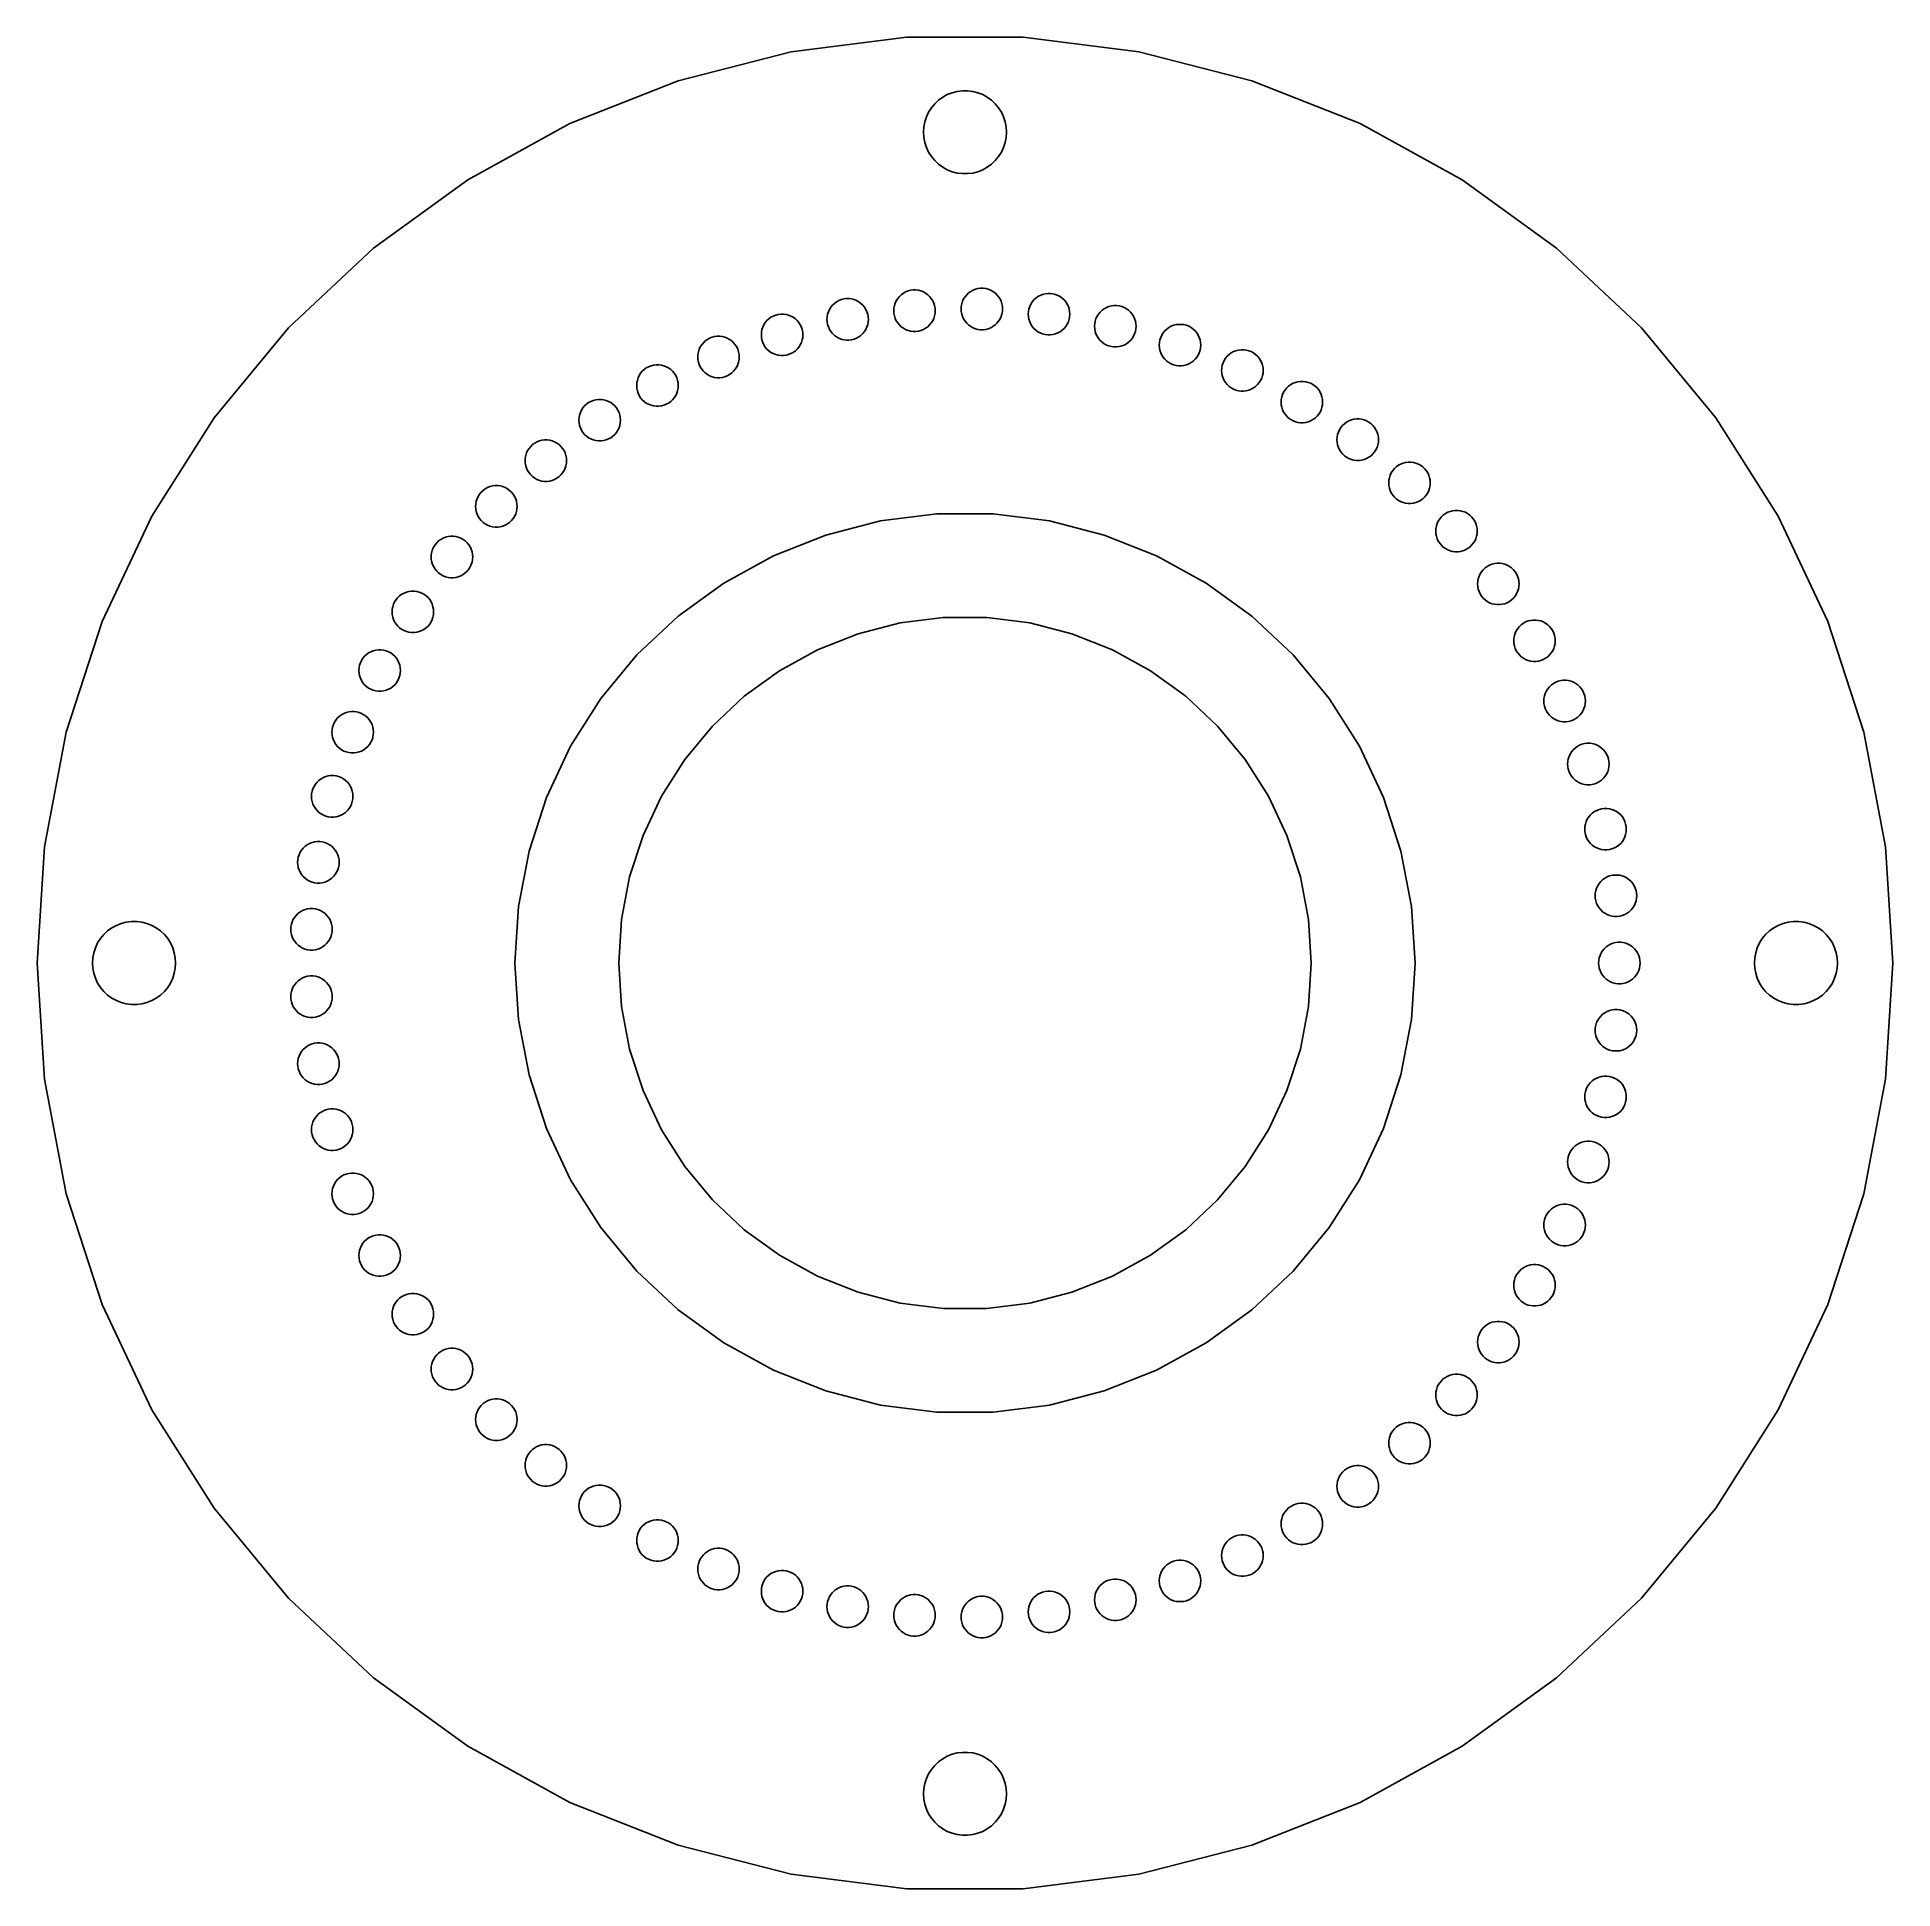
# Model space of a CAD drawing. Header units: metres. Extents: x -67 to 67, y -67 to 67.
import ezdxf

# ---------------------------------------------------------------- set-up
doc = ezdxf.new("R2010")
doc.units = ezdxf.units.M

msp = doc.modelspace()

# ---------------------------------------------------------------- linework, layer by layer
for p, q in [((-12.5545, 65.8132), (-20.7041, 63.7208)), ((-4.20695, 66.8678), (-12.5545, 65.8132)), ((4.20695, 66.8678), (-4.20695, 66.8678)), ((12.5545, 65.8132), (4.20695, 66.8678)), ((20.7041, 63.7208), (12.5545, 65.8132)), ((-20.7041, 63.7208), (-28.5272, 60.6234)), ((-0.56213, 62.9469), (-0.18837, 62.9941)), ((-0.18837, 62.9941), (0.18837, 62.9941)), ((0.18837, 62.9941), (0.56213, 62.9469)), ((28.5272, 60.6234), (20.7041, 63.7208)), ((-2.62891, 61.4453), (-2.42705, 61.7634)), ((-2.42705, 61.7634), (-2.1869, 62.0536)), ((-2.1869, 62.0536), (-1.91226, 62.3115)), ((-1.91226, 62.3115), (-1.60747, 62.533)), ((-1.60747, 62.533), (-1.27733, 62.7145)), ((-1.27733, 62.7145), (-0.92705, 62.8532)), ((-0.92705, 62.8532), (-0.56213, 62.9469)), ((0.56213, 62.9469), (0.92705, 62.8532)), ((0.92705, 62.8532), (1.27733, 62.7145)), ((1.27733, 62.7145), (1.60747, 62.533)), ((1.60747, 62.533), (1.91226, 62.3115)), ((1.91226, 62.3115), (2.1869, 62.0536)), ((2.1869, 62.0536), (2.42705, 61.7634)), ((2.42705, 61.7634), (2.62891, 61.4453)), ((-28.5272, 60.6234), (-35.9004, 56.57)), ((-3, 60), (-2.97633, 60.376)), ((-2.97633, 60.376), (-2.90575, 60.7461)), ((-2.90575, 60.7461), (-2.78932, 61.1044)), ((-2.78932, 61.1044), (-2.62891, 61.4453)), ((2.62891, 61.4453), (2.78932, 61.1044)), ((2.78932, 61.1044), (2.90575, 60.7461)), ((2.90575, 60.7461), (2.97633, 60.376)), ((2.97633, 60.376), (3, 60)), ((35.9004, 56.57), (28.5272, 60.6234)), ((-2.97633, 59.624), (-3, 60)), ((-2.90575, 59.2539), (-2.97633, 59.624)), ((-2.78932, 58.8956), (-2.90575, 59.2539)), ((2.90575, 59.2539), (2.78932, 58.8956)), ((2.97633, 59.624), (2.90575, 59.2539)), ((3, 60), (2.97633, 59.624)), ((-2.62891, 58.5547), (-2.78932, 58.8956)), ((-2.42705, 58.2366), (-2.62891, 58.5547)), ((-2.1869, 57.9464), (-2.42705, 58.2366)), ((-1.91226, 57.6885), (-2.1869, 57.9464)), ((-1.60747, 57.467), (-1.91226, 57.6885)), ((1.91226, 57.6885), (1.60747, 57.467)), ((2.1869, 57.9464), (1.91226, 57.6885)), ((2.42705, 58.2366), (2.1869, 57.9464)), ((2.62891, 58.5547), (2.42705, 58.2366)), ((2.78932, 58.8956), (2.62891, 58.5547)), ((-35.9004, 56.57), (-42.7074, 51.6244)), ((-1.27733, 57.2855), (-1.60747, 57.467)), ((-0.92705, 57.1468), (-1.27733, 57.2855)), ((-0.56213, 57.0531), (-0.92705, 57.1468)), ((-0.18837, 57.0059), (-0.56213, 57.0531)), ((0.18837, 57.0059), (-0.18837, 57.0059)), ((0.56213, 57.0531), (0.18837, 57.0059)), ((0.92705, 57.1468), (0.56213, 57.0531)), ((1.27733, 57.2855), (0.92705, 57.1468)), ((1.60747, 57.467), (1.27733, 57.2855)), ((42.7074, 51.6244), (35.9004, 56.57)), ((-42.7074, 51.6244), (-48.8409, 45.8647)), ((48.8409, 45.8647), (42.7074, 51.6244)), ((-4.73999, 48.1359), (-4.60268, 48.2648)), ((-4.60268, 48.2648), (-4.45027, 48.3756)), ((-4.45027, 48.3756), (-4.2852, 48.4663)), ((-4.2852, 48.4663), (-4.11006, 48.5357)), ((-4.11006, 48.5357), (-3.92761, 48.5825)), ((-3.92761, 48.5825), (-3.74072, 48.6061)), ((-3.74072, 48.6061), (-3.55235, 48.6061)), ((-3.55235, 48.6061), (-3.36546, 48.5825)), ((-3.36546, 48.5825), (-3.18301, 48.5357)), ((-3.18301, 48.5357), (-3.00786, 48.4663)), ((-3.00786, 48.4663), (-2.84279, 48.3756)), ((-2.84279, 48.3756), (-2.6904, 48.2648)), ((-2.6904, 48.2648), (-2.55309, 48.1359)), ((0.00305, 48.116), (0.12312, 48.2612)), ((0.12312, 48.2612), (0.26045, 48.3901)), ((0.26045, 48.3901), (0.41284, 48.5008)), ((0.41284, 48.5008), (0.57791, 48.5916)), ((0.57791, 48.5916), (0.75305, 48.6609)), ((0.75305, 48.6609), (0.93552, 48.7078)), ((0.93552, 48.7078), (1.12239, 48.7314)), ((1.12239, 48.7314), (1.31076, 48.7314)), ((1.31076, 48.7314), (1.49765, 48.7078)), ((1.49765, 48.7078), (1.6801, 48.6609)), ((1.6801, 48.6609), (1.85526, 48.5916)), ((1.85526, 48.5916), (2.02032, 48.5008)), ((2.02032, 48.5008), (2.17271, 48.3901)), ((2.17271, 48.3901), (2.31003, 48.2612)), ((2.31003, 48.2612), (2.4301, 48.116)), ((5.42815, 48.2161), (5.60329, 48.2855)), ((5.60329, 48.2855), (5.78574, 48.3323)), ((5.78574, 48.3323), (5.97263, 48.3559)), ((5.97263, 48.3559), (6.161, 48.3559)), ((6.161, 48.3559), (6.34789, 48.3323)), ((6.34789, 48.3323), (6.53033, 48.2855)), ((6.53033, 48.2855), (6.70549, 48.2161)), ((-9.92389, 46.8575), (-9.86568, 47.0366)), ((-9.86568, 47.0366), (-9.78546, 47.2071)), ((-9.78546, 47.2071), (-9.68454, 47.3661)), ((-9.68454, 47.3661), (-9.56447, 47.5113)), ((-9.56447, 47.5113), (-9.42714, 47.6402)), ((-9.42714, 47.6402), (-9.27475, 47.7509)), ((-9.27475, 47.7509), (-9.10968, 47.8417)), ((-9.10968, 47.8417), (-8.93454, 47.911)), ((-8.93454, 47.911), (-8.75208, 47.9579)), ((-8.75208, 47.9579), (-8.5652, 47.9815)), ((-8.5652, 47.9815), (-8.37682, 47.9815)), ((-8.37682, 47.9815), (-8.18994, 47.9579)), ((-8.18994, 47.9579), (-8.00748, 47.911)), ((-8.00748, 47.911), (-7.83234, 47.8417)), ((-7.83234, 47.8417), (-7.66727, 47.7509)), ((-7.66727, 47.7509), (-7.51488, 47.6402)), ((-7.51488, 47.6402), (-7.37755, 47.5113)), ((-7.37755, 47.5113), (-7.25748, 47.3661)), ((-7.25748, 47.3661), (-7.15656, 47.2071)), ((-7.15656, 47.2071), (-7.07634, 47.0366)), ((-7.07634, 47.0366), (-7.01813, 46.8575)), ((-5.14653, 47.1091), (-5.1347, 47.2971)), ((-5.1347, 46.9211), (-5.14653, 47.1091)), ((-5.1347, 47.2971), (-5.09941, 47.4821)), ((-5.09941, 46.736), (-5.1347, 46.9211)), ((-5.09941, 47.4821), (-5.0412, 47.6613)), ((-5.0412, 47.6613), (-4.961, 47.8317)), ((-4.961, 47.8317), (-4.86006, 47.9908)), ((-4.86006, 47.9908), (-4.73999, 48.1359)), ((-2.55309, 48.1359), (-2.43301, 47.9908)), ((-2.43301, 47.9908), (-2.33208, 47.8317)), ((-2.33208, 47.8317), (-2.25186, 47.6613)), ((-2.25186, 47.6613), (-2.19366, 47.4821)), ((-2.19366, 47.4821), (-2.15836, 47.2971)), ((-2.15836, 46.9211), (-2.19366, 46.736)), ((-2.15836, 47.2971), (-2.14653, 47.1091)), ((-2.14653, 47.1091), (-2.15836, 46.9211)), ((-0.2834, 47.2343), (-0.27158, 47.4223)), ((-0.27158, 47.0463), (-0.2834, 47.2343)), ((-0.27158, 47.4223), (-0.23628, 47.6074)), ((-0.23628, 46.8613), (-0.27158, 47.0463)), ((-0.23628, 47.6074), (-0.17807, 47.7865)), ((-0.17807, 47.7865), (-0.09787, 47.957)), ((-0.09787, 47.957), (0.00305, 48.116)), ((2.4301, 48.116), (2.53104, 47.957)), ((2.53104, 47.957), (2.61125, 47.7865)), ((2.61125, 47.7865), (2.66945, 47.6074)), ((2.66945, 47.6074), (2.70476, 47.4223)), ((2.70476, 47.0463), (2.66945, 46.8613)), ((2.70476, 47.4223), (2.71658, 47.2343)), ((2.71658, 47.2343), (2.70476, 47.0463)), ((4.56682, 46.8589), (4.57864, 47.0469)), ((4.57864, 47.0469), (4.61394, 47.2319)), ((4.61394, 47.2319), (4.67215, 47.4111)), ((4.67215, 47.4111), (4.75235, 47.5815)), ((4.75235, 47.5815), (4.85329, 47.7406)), ((4.85329, 47.7406), (4.97336, 47.8857)), ((4.97336, 47.8857), (5.11067, 48.0147)), ((5.11067, 48.0147), (5.26308, 48.1254)), ((5.26308, 48.1254), (5.42815, 48.2161)), ((6.70549, 48.2161), (6.87056, 48.1254)), ((6.87056, 48.1254), (7.02295, 48.0147)), ((7.02295, 48.0147), (7.16026, 47.8857)), ((7.16026, 47.8857), (7.28033, 47.7406)), ((7.28033, 47.7406), (7.38127, 47.5815)), ((7.38127, 47.5815), (7.46149, 47.4111)), ((7.46149, 47.4111), (7.51968, 47.2319)), ((7.51968, 47.2319), (7.55499, 47.0469)), ((7.55499, 47.0469), (7.56682, 46.8589)), ((9.63921, 46.8684), (9.75929, 47.0135)), ((9.75929, 47.0135), (9.89661, 47.1425)), ((9.89661, 47.1425), (10.049, 47.2532)), ((10.049, 47.2532), (10.2141, 47.344)), ((10.2141, 47.344), (10.3892, 47.4133)), ((10.3892, 47.4133), (10.5717, 47.4602)), ((10.5717, 47.4602), (10.7585, 47.4838)), ((10.7585, 47.4838), (10.9469, 47.4838)), ((10.9469, 47.4838), (11.1338, 47.4602)), ((11.1338, 47.4602), (11.3163, 47.4133)), ((11.3163, 47.4133), (11.4914, 47.344)), ((11.4914, 47.344), (11.6565, 47.2532)), ((11.6565, 47.2532), (11.8089, 47.1425)), ((11.8089, 47.1425), (11.9462, 47.0135)), ((11.9462, 47.0135), (12.0663, 46.8684)), ((-48.8409, 45.8647), (-54.2041, 39.3816)), ((-14.6939, 45.5551), (-14.6586, 45.7401)), ((-14.6586, 45.7401), (-14.6004, 45.9193)), ((-14.6004, 45.9193), (-14.5201, 46.0897)), ((-14.5201, 46.0897), (-14.4192, 46.2487)), ((-14.4192, 46.2487), (-14.2991, 46.3939)), ((-14.2991, 46.3939), (-14.1618, 46.5228)), ((-14.1618, 46.5228), (-14.0094, 46.6336)), ((-14.0094, 46.6336), (-13.8444, 46.7243)), ((-13.8444, 46.7243), (-13.6692, 46.7937)), ((-13.6692, 46.7937), (-13.4868, 46.8405)), ((-13.4868, 46.8405), (-13.2999, 46.8641)), ((-13.2999, 46.8641), (-13.1115, 46.8641)), ((-13.1115, 46.8641), (-12.9246, 46.8405)), ((-12.9246, 46.8405), (-12.7422, 46.7937)), ((-12.7422, 46.7937), (-12.567, 46.7243)), ((-12.567, 46.7243), (-12.4019, 46.6336)), ((-12.4019, 46.6336), (-12.2496, 46.5228)), ((-12.2496, 46.5228), (-12.1122, 46.3939)), ((-12.1122, 46.3939), (-11.9922, 46.2487)), ((-11.9922, 46.2487), (-11.8912, 46.0897)), ((-11.8912, 46.0897), (-11.811, 45.9193)), ((-11.811, 45.9193), (-11.7528, 45.7401)), ((-11.7528, 45.7401), (-11.7175, 45.5551)), ((-9.97101, 46.4845), (-9.95918, 46.6725)), ((-9.95918, 46.2964), (-9.97101, 46.4845)), ((-9.95918, 46.6725), (-9.92389, 46.8575)), ((-9.92389, 46.1114), (-9.95918, 46.2964)), ((-9.86568, 45.9323), (-9.92389, 46.1114)), ((-9.78546, 45.7618), (-9.86568, 45.9323)), ((-9.68454, 45.6028), (-9.78546, 45.7618)), ((-9.56447, 45.4576), (-9.68454, 45.6028)), ((-7.25748, 45.6028), (-7.37755, 45.4576)), ((-7.15656, 45.7618), (-7.25748, 45.6028)), ((-7.07634, 45.9323), (-7.15656, 45.7618)), ((-7.01813, 46.1114), (-7.07634, 45.9323)), ((-7.01813, 46.8575), (-6.98283, 46.6725)), ((-6.98283, 46.2964), (-7.01813, 46.1114)), ((-6.98283, 46.6725), (-6.97101, 46.4845)), ((-6.97101, 46.4845), (-6.98283, 46.2964)), ((-5.0412, 46.5569), (-5.09941, 46.736)), ((-4.961, 46.3864), (-5.0412, 46.5569)), ((-4.86006, 46.2274), (-4.961, 46.3864)), ((-4.73999, 46.0822), (-4.86006, 46.2274)), ((-4.60268, 45.9533), (-4.73999, 46.0822)), ((-4.45027, 45.8426), (-4.60268, 45.9533)), ((-4.2852, 45.7518), (-4.45027, 45.8426)), ((-4.11006, 45.6825), (-4.2852, 45.7518)), ((-3.92761, 45.6356), (-4.11006, 45.6825)), ((-3.74072, 45.612), (-3.92761, 45.6356)), ((-3.55235, 45.612), (-3.74072, 45.612)), ((-3.36546, 45.6356), (-3.55235, 45.612)), ((-3.18301, 45.6825), (-3.36546, 45.6356)), ((-3.00786, 45.7518), (-3.18301, 45.6825)), ((-2.84279, 45.8426), (-3.00786, 45.7518)), ((-2.6904, 45.9533), (-2.84279, 45.8426)), ((-2.55309, 46.0822), (-2.6904, 45.9533)), ((-2.43301, 46.2274), (-2.55309, 46.0822)), ((-2.33208, 46.3864), (-2.43301, 46.2274)), ((-2.25186, 46.5569), (-2.33208, 46.3864)), ((-2.19366, 46.736), (-2.25186, 46.5569)), ((-0.17807, 46.6821), (-0.23628, 46.8613)), ((-0.09787, 46.5117), (-0.17807, 46.6821)), ((0.00305, 46.3526), (-0.09787, 46.5117)), ((0.12312, 46.2075), (0.00305, 46.3526)), ((0.26045, 46.0786), (0.12312, 46.2075)), ((0.41284, 45.9678), (0.26045, 46.0786)), ((0.57791, 45.8771), (0.41284, 45.9678)), ((0.75305, 45.8077), (0.57791, 45.8771)), ((0.93552, 45.7609), (0.75305, 45.8077)), ((1.12239, 45.7373), (0.93552, 45.7609)), ((1.31076, 45.7373), (1.12239, 45.7373)), ((1.49765, 45.7609), (1.31076, 45.7373)), ((1.6801, 45.8077), (1.49765, 45.7609)), ((1.85526, 45.8771), (1.6801, 45.8077)), ((2.02032, 45.9678), (1.85526, 45.8771)), ((2.17271, 46.0786), (2.02032, 45.9678)), ((2.31003, 46.2075), (2.17271, 46.0786)), ((2.4301, 46.3526), (2.31003, 46.2075)), ((2.53104, 46.5117), (2.4301, 46.3526)), ((2.61125, 46.6821), (2.53104, 46.5117)), ((2.66945, 46.8613), (2.61125, 46.6821)), ((4.57864, 46.6709), (4.56682, 46.8589)), ((4.61394, 46.4859), (4.57864, 46.6709)), ((4.67215, 46.3067), (4.61394, 46.4859)), ((4.75235, 46.1363), (4.67215, 46.3067)), ((4.85329, 45.9772), (4.75235, 46.1363)), ((4.97336, 45.8321), (4.85329, 45.9772)), ((5.11067, 45.7031), (4.97336, 45.8321)), ((5.26308, 45.5924), (5.11067, 45.7031)), ((5.42815, 45.5016), (5.26308, 45.5924)), ((6.87056, 45.5924), (6.70549, 45.5016)), ((7.02295, 45.7031), (6.87056, 45.5924)), ((7.16026, 45.8321), (7.02295, 45.7031)), ((7.28033, 45.9772), (7.16026, 45.8321)), ((7.38127, 46.1363), (7.28033, 45.9772)), ((7.46149, 46.3067), (7.38127, 46.1363)), ((7.51968, 46.4859), (7.46149, 46.3067)), ((7.55499, 46.6709), (7.51968, 46.4859)), ((7.56682, 46.8589), (7.55499, 46.6709)), ((9.35274, 45.9867), (9.36456, 46.1747)), ((9.36456, 45.7987), (9.35274, 45.9867)), ((9.36456, 46.1747), (9.39986, 46.3598)), ((9.39986, 45.6137), (9.36456, 45.7987)), ((9.39986, 46.3598), (9.45807, 46.5389)), ((9.45807, 45.4346), (9.39986, 45.6137)), ((9.45807, 46.5389), (9.53828, 46.7094)), ((9.53828, 46.7094), (9.63921, 46.8684)), ((12.0663, 46.8684), (12.1672, 46.7094)), ((12.1672, 46.7094), (12.2474, 46.5389)), ((12.2474, 46.5389), (12.3056, 46.3598)), ((12.3056, 45.6137), (12.2474, 45.4346)), ((12.3056, 46.3598), (12.3409, 46.1747)), ((12.3409, 45.7987), (12.3056, 45.6137)), ((12.3409, 46.1747), (12.3527, 45.9867)), ((12.3527, 45.9867), (12.3409, 45.7987)), ((14.3101, 45.5088), (14.4302, 45.6539)), ((14.4302, 45.6539), (14.5675, 45.7829)), ((14.5675, 45.7829), (14.7199, 45.8936)), ((14.7199, 45.8936), (14.8849, 45.9843)), ((14.8849, 45.9843), (15.0601, 46.0537)), ((15.0601, 46.0537), (15.2426, 46.1005)), ((15.2426, 46.1005), (15.4294, 46.1241)), ((15.4294, 46.1241), (15.6178, 46.1241)), ((15.6178, 46.1241), (15.8047, 46.1005)), ((15.8047, 46.1005), (15.9872, 46.0537)), ((15.9872, 46.0537), (16.1623, 45.9843)), ((16.1623, 45.9843), (16.3274, 45.8936)), ((16.3274, 45.8936), (16.4798, 45.7829)), ((16.4798, 45.7829), (16.6171, 45.6539)), ((16.6171, 45.6539), (16.7372, 45.5088)), ((54.2041, 39.3816), (48.8409, 45.8647)), ((-19.2533, 44.1418), (-19.1951, 44.321)), ((-19.1951, 44.321), (-19.1149, 44.4914)), ((-19.1149, 44.4914), (-19.0139, 44.6505)), ((-19.0139, 44.6505), (-18.8938, 44.7956)), ((-18.8938, 44.7956), (-18.7565, 44.9246)), ((-18.7565, 44.9246), (-18.6041, 45.0353)), ((-18.6041, 45.0353), (-18.4391, 45.126)), ((-18.4391, 45.126), (-18.2639, 45.1954)), ((-18.2639, 45.1954), (-18.0815, 45.2422)), ((-18.0815, 45.2422), (-17.8946, 45.2658)), ((-17.8946, 45.2658), (-17.7062, 45.2658)), ((-17.7062, 45.2658), (-17.5193, 45.2422)), ((-17.5193, 45.2422), (-17.3369, 45.1954)), ((-17.3369, 45.1954), (-17.1617, 45.126)), ((-17.1617, 45.126), (-16.9966, 45.0353)), ((-16.9966, 45.0353), (-16.8443, 44.9246)), ((-16.8443, 44.9246), (-16.7069, 44.7956)), ((-16.7069, 44.7956), (-16.5869, 44.6505)), ((-16.5869, 44.6505), (-16.4859, 44.4914)), ((-16.4859, 44.4914), (-16.4057, 44.321)), ((-16.4057, 44.321), (-16.3475, 44.1418)), ((-14.7057, 45.3671), (-14.6939, 45.5551)), ((-14.6939, 45.1791), (-14.7057, 45.3671)), ((-14.6586, 44.994), (-14.6939, 45.1791)), ((-14.6004, 44.8149), (-14.6586, 44.994)), ((-14.5201, 44.6444), (-14.6004, 44.8149)), ((-14.4192, 44.4854), (-14.5201, 44.6444)), ((-14.2991, 44.3403), (-14.4192, 44.4854)), ((-14.1618, 44.2113), (-14.2991, 44.3403)), ((-12.1122, 44.3403), (-12.2496, 44.2113)), ((-11.9922, 44.4854), (-12.1122, 44.3403)), ((-11.8912, 44.6444), (-11.9922, 44.4854)), ((-11.811, 44.8149), (-11.8912, 44.6444)), ((-11.7528, 44.994), (-11.811, 44.8149)), ((-11.7175, 45.1791), (-11.7528, 44.994)), ((-11.7175, 45.5551), (-11.7057, 45.3671)), ((-11.7057, 45.3671), (-11.7175, 45.1791)), ((-9.42714, 45.3287), (-9.56447, 45.4576)), ((-9.27475, 45.218), (-9.42714, 45.3287)), ((-9.10968, 45.1272), (-9.27475, 45.218)), ((-8.93454, 45.0579), (-9.10968, 45.1272)), ((-8.75208, 45.011), (-8.93454, 45.0579)), ((-8.5652, 44.9874), (-8.75208, 45.011)), ((-8.37682, 44.9874), (-8.5652, 44.9874)), ((-8.18994, 45.011), (-8.37682, 44.9874)), ((-8.00748, 45.0579), (-8.18994, 45.011)), ((-7.83234, 45.1272), (-8.00748, 45.0579)), ((-7.66727, 45.218), (-7.83234, 45.1272)), ((-7.51488, 45.3287), (-7.66727, 45.218)), ((-7.37755, 45.4576), (-7.51488, 45.3287)), ((5.60329, 45.4323), (5.42815, 45.5016)), ((5.78574, 45.3855), (5.60329, 45.4323)), ((5.97263, 45.3618), (5.78574, 45.3855)), ((6.161, 45.3618), (5.97263, 45.3618)), ((6.34789, 45.3855), (6.161, 45.3618)), ((6.53033, 45.4323), (6.34789, 45.3855)), ((6.70549, 45.5016), (6.53033, 45.4323)), ((9.53828, 45.2641), (9.45807, 45.4346)), ((9.63921, 45.1051), (9.53828, 45.2641)), ((9.75929, 44.9599), (9.63921, 45.1051)), ((9.89661, 44.831), (9.75929, 44.9599)), ((10.049, 44.7202), (9.89661, 44.831)), ((10.2141, 44.6295), (10.049, 44.7202)), ((10.3892, 44.5602), (10.2141, 44.6295)), ((10.5717, 44.5133), (10.3892, 44.5602)), ((10.7585, 44.4897), (10.5717, 44.5133)), ((10.9469, 44.4897), (10.7585, 44.4897)), ((11.1338, 44.5133), (10.9469, 44.4897)), ((11.3163, 44.5602), (11.1338, 44.5133)), ((11.4914, 44.6295), (11.3163, 44.5602)), ((11.6565, 44.7202), (11.4914, 44.6295)), ((11.8089, 44.831), (11.6565, 44.7202)), ((11.9462, 44.9599), (11.8089, 44.831)), ((12.0663, 45.1051), (11.9462, 44.9599)), ((12.1672, 45.2641), (12.0663, 45.1051)), ((12.2474, 45.4346), (12.1672, 45.2641)), ((14.0236, 44.6271), (14.0354, 44.8151)), ((14.0354, 44.4391), (14.0236, 44.6271)), ((14.0354, 44.8151), (14.0707, 45.0002)), ((14.0707, 44.2541), (14.0354, 44.4391)), ((14.0707, 45.0002), (14.129, 45.1793)), ((14.129, 44.0749), (14.0707, 44.2541)), ((14.129, 45.1793), (14.2092, 45.3497)), ((14.2092, 45.3497), (14.3101, 45.5088)), ((16.7372, 45.5088), (16.8381, 45.3497)), ((16.8381, 45.3497), (16.9183, 45.1793)), ((16.9183, 45.1793), (16.9765, 45.0002)), ((16.9765, 44.2541), (16.9183, 44.0749)), ((16.9765, 45.0002), (17.0118, 44.8151)), ((17.0118, 44.4391), (16.9765, 44.2541)), ((17.0118, 44.8151), (17.0236, 44.6271)), ((17.0236, 44.6271), (17.0118, 44.4391)), ((19.3913, 44.1517), (19.5664, 44.221)), ((19.5664, 44.221), (19.7489, 44.2679)), ((19.7489, 44.2679), (19.9358, 44.2915)), ((19.9358, 44.2915), (20.1241, 44.2915)), ((20.1241, 44.2915), (20.311, 44.2679)), ((20.311, 44.2679), (20.4935, 44.221)), ((20.4935, 44.221), (20.6686, 44.1517)), ((-23.1625, 42.8623), (-23.0101, 42.9731)), ((-23.0101, 42.9731), (-22.8451, 43.0638)), ((-22.8451, 43.0638), (-22.6699, 43.1331)), ((-22.6699, 43.1331), (-22.4875, 43.18)), ((-22.4875, 43.18), (-22.3006, 43.2036)), ((-22.3006, 43.2036), (-22.1122, 43.2036)), ((-22.1122, 43.2036), (-21.9253, 43.18)), ((-21.9253, 43.18), (-21.7429, 43.1331)), ((-21.7429, 43.1331), (-21.5677, 43.0638)), ((-21.5677, 43.0638), (-21.4026, 42.9731)), ((-21.4026, 42.9731), (-21.2503, 42.8623)), ((-19.3004, 43.7688), (-19.2886, 43.9568)), ((-19.2886, 43.5808), (-19.3004, 43.7688)), ((-19.2886, 43.9568), (-19.2533, 44.1418)), ((-19.2533, 43.3958), (-19.2886, 43.5808)), ((-19.1951, 43.2166), (-19.2533, 43.3958)), ((-19.1149, 43.0462), (-19.1951, 43.2166)), ((-19.0139, 42.8871), (-19.1149, 43.0462)), ((-18.8938, 42.742), (-19.0139, 42.8871)), ((-16.5869, 42.8871), (-16.7069, 42.742)), ((-16.4859, 43.0462), (-16.5869, 42.8871)), ((-16.4057, 43.2166), (-16.4859, 43.0462)), ((-16.3475, 43.3958), (-16.4057, 43.2166)), ((-16.3475, 44.1418), (-16.3122, 43.9568)), ((-16.3122, 43.5808), (-16.3475, 43.3958)), ((-16.3122, 43.9568), (-16.3004, 43.7688)), ((-16.3004, 43.7688), (-16.3122, 43.5808)), ((-14.0094, 44.1006), (-14.1618, 44.2113)), ((-13.8444, 44.0098), (-14.0094, 44.1006)), ((-13.6692, 43.9405), (-13.8444, 44.0098)), ((-13.4868, 43.8936), (-13.6692, 43.9405)), ((-13.2999, 43.87), (-13.4868, 43.8936)), ((-13.1115, 43.87), (-13.2999, 43.87)), ((-12.9246, 43.8936), (-13.1115, 43.87)), ((-12.7422, 43.9405), (-12.9246, 43.8936)), ((-12.567, 44.0098), (-12.7422, 43.9405)), ((-12.4019, 44.1006), (-12.567, 44.0098)), ((-12.2496, 44.2113), (-12.4019, 44.1006)), ((14.2092, 43.9045), (14.129, 44.0749)), ((14.3101, 43.7454), (14.2092, 43.9045)), ((14.4302, 43.6003), (14.3101, 43.7454)), ((14.5675, 43.4713), (14.4302, 43.6003)), ((14.7199, 43.3606), (14.5675, 43.4713)), ((14.8849, 43.2699), (14.7199, 43.3606)), ((15.0601, 43.2005), (14.8849, 43.2699)), ((15.2426, 43.1537), (15.0601, 43.2005)), ((15.4294, 43.1301), (15.2426, 43.1537)), ((15.6178, 43.1301), (15.4294, 43.1301)), ((15.8047, 43.1537), (15.6178, 43.1301)), ((15.9872, 43.2005), (15.8047, 43.1537)), ((16.1623, 43.2699), (15.9872, 43.2005)), ((16.3274, 43.3606), (16.1623, 43.2699)), ((16.4798, 43.4713), (16.3274, 43.3606)), ((16.6171, 43.6003), (16.4798, 43.4713)), ((16.7372, 43.7454), (16.6171, 43.6003)), ((16.8381, 43.9045), (16.7372, 43.7454)), ((16.9183, 44.0749), (16.8381, 43.9045)), ((18.53, 42.7944), (18.5418, 42.9824)), ((18.5418, 42.9824), (18.5771, 43.1675)), ((18.5771, 43.1675), (18.6353, 43.3466)), ((18.6353, 43.3466), (18.7155, 43.5171)), ((18.7155, 43.5171), (18.8164, 43.6761)), ((18.8164, 43.6761), (18.9365, 43.8212)), ((18.9365, 43.8212), (19.0738, 43.9502)), ((19.0738, 43.9502), (19.2262, 44.0609)), ((19.2262, 44.0609), (19.3913, 44.1517)), ((20.6686, 44.1517), (20.8337, 44.0609)), ((20.8337, 44.0609), (20.9861, 43.9502)), ((20.9861, 43.9502), (21.1234, 43.8212)), ((21.1234, 43.8212), (21.2435, 43.6761)), ((21.2435, 43.6761), (21.3444, 43.5171)), ((21.3444, 43.5171), (21.4246, 43.3466)), ((21.4246, 43.3466), (21.4828, 43.1675)), ((21.4828, 43.1675), (21.5181, 42.9824)), ((21.5181, 42.9824), (21.53, 42.7944)), ((-23.7064, 41.7066), (-23.6946, 41.8946)), ((-23.6946, 41.5186), (-23.7064, 41.7066)), ((-23.6946, 41.8946), (-23.6593, 42.0796)), ((-23.6593, 42.0796), (-23.6011, 42.2588)), ((-23.6011, 42.2588), (-23.5209, 42.4292)), ((-23.5209, 42.4292), (-23.4199, 42.5882)), ((-23.4199, 42.5882), (-23.2999, 42.7334)), ((-23.2999, 42.7334), (-23.1625, 42.8623)), ((-21.2503, 42.8623), (-21.1129, 42.7334)), ((-21.1129, 42.7334), (-20.9929, 42.5882)), ((-20.9929, 42.5882), (-20.8919, 42.4292)), ((-20.8919, 42.4292), (-20.8117, 42.2588)), ((-20.8117, 42.2588), (-20.7535, 42.0796)), ((-20.7535, 42.0796), (-20.7182, 41.8946)), ((-20.7182, 41.8946), (-20.7064, 41.7066)), ((-20.7064, 41.7066), (-20.7182, 41.5186)), ((-18.7565, 42.613), (-18.8938, 42.742)), ((-18.6041, 42.5023), (-18.7565, 42.613)), ((-18.4391, 42.4116), (-18.6041, 42.5023)), ((-18.2639, 42.3422), (-18.4391, 42.4116)), ((-18.0815, 42.2954), (-18.2639, 42.3422)), ((-17.8946, 42.2718), (-18.0815, 42.2954)), ((-17.7062, 42.2718), (-17.8946, 42.2718)), ((-17.5193, 42.2954), (-17.7062, 42.2718)), ((-17.3369, 42.3422), (-17.5193, 42.2954)), ((-17.1617, 42.4116), (-17.3369, 42.3422)), ((-16.9966, 42.5023), (-17.1617, 42.4116)), ((-16.8443, 42.613), (-16.9966, 42.5023)), ((-16.7069, 42.742), (-16.8443, 42.613)), ((18.5418, 42.6064), (18.53, 42.7944)), ((18.5771, 42.4214), (18.5418, 42.6064)), ((18.6353, 42.2422), (18.5771, 42.4214)), ((18.7155, 42.0718), (18.6353, 42.2422)), ((18.8164, 41.9128), (18.7155, 42.0718)), ((18.9365, 41.7676), (18.8164, 41.9128)), ((19.0738, 41.6387), (18.9365, 41.7676)), ((19.2262, 41.5279), (19.0738, 41.6387)), ((20.9861, 41.6387), (20.8337, 41.5279)), ((21.1234, 41.7676), (20.9861, 41.6387)), ((21.2435, 41.9128), (21.1234, 41.7676)), ((21.3444, 42.0718), (21.2435, 41.9128)), ((21.4246, 42.2422), (21.3444, 42.0718)), ((21.4828, 42.4214), (21.4246, 42.2422)), ((21.5181, 42.6064), (21.4828, 42.4214)), ((21.53, 42.7944), (21.5181, 42.6064)), ((23.2305, 41.5349), (23.3678, 41.6639)), ((23.3678, 41.6639), (23.5202, 41.7746)), ((23.5202, 41.7746), (23.6853, 41.8654)), ((23.6853, 41.8654), (23.8604, 41.9347)), ((23.8604, 41.9347), (24.0429, 41.9815)), ((24.0429, 41.9815), (24.2298, 42.0052)), ((24.2298, 42.0052), (24.4181, 42.0052)), ((24.4181, 42.0052), (24.605, 41.9815)), ((24.605, 41.9815), (24.7875, 41.9347)), ((24.7875, 41.9347), (24.9626, 41.8654)), ((24.9626, 41.8654), (25.1277, 41.7746)), ((25.1277, 41.7746), (25.2801, 41.6639)), ((25.2801, 41.6639), (25.4174, 41.5349)), ((-27.5905, 40.0839), (-27.4705, 40.229)), ((-27.4705, 40.229), (-27.3331, 40.358)), ((-27.3331, 40.358), (-27.1808, 40.4687)), ((-27.1808, 40.4687), (-27.0157, 40.5595)), ((-27.0157, 40.5595), (-26.8405, 40.6288)), ((-26.8405, 40.6288), (-26.6581, 40.6757)), ((-26.6581, 40.6757), (-26.4712, 40.6993)), ((-26.4712, 40.6993), (-26.2828, 40.6993)), ((-26.2828, 40.6993), (-26.0959, 40.6757)), ((-26.0959, 40.6757), (-25.9135, 40.6288)), ((-25.9135, 40.6288), (-25.7383, 40.5595)), ((-25.7383, 40.5595), (-25.5733, 40.4687)), ((-25.5733, 40.4687), (-25.4209, 40.358)), ((-25.4209, 40.358), (-25.2836, 40.229)), ((-25.2836, 40.229), (-25.1635, 40.0839)), ((-23.6593, 41.3335), (-23.6946, 41.5186)), ((-23.6011, 41.1544), (-23.6593, 41.3335)), ((-23.5209, 40.9839), (-23.6011, 41.1544)), ((-23.4199, 40.8249), (-23.5209, 40.9839)), ((-23.2999, 40.6797), (-23.4199, 40.8249)), ((-23.1625, 40.5508), (-23.2999, 40.6797)), ((-23.0101, 40.4401), (-23.1625, 40.5508)), ((-22.8451, 40.3493), (-23.0101, 40.4401)), ((-22.6699, 40.28), (-22.8451, 40.3493)), ((-22.4875, 40.2331), (-22.6699, 40.28)), ((-22.3006, 40.2095), (-22.4875, 40.2331)), ((-22.1122, 40.2095), (-22.3006, 40.2095)), ((-21.9253, 40.2331), (-22.1122, 40.2095)), ((-21.7429, 40.28), (-21.9253, 40.2331)), ((-21.5677, 40.3493), (-21.7429, 40.28)), ((-21.4026, 40.4401), (-21.5677, 40.3493)), ((-21.2503, 40.5508), (-21.4026, 40.4401)), ((-21.1129, 40.6797), (-21.2503, 40.5508)), ((-20.9929, 40.8249), (-21.1129, 40.6797)), ((-20.8919, 40.9839), (-20.9929, 40.8249)), ((-20.8117, 41.1544), (-20.8919, 40.9839)), ((-20.7535, 41.3335), (-20.8117, 41.1544)), ((-20.7182, 41.5186), (-20.7535, 41.3335)), ((19.3913, 41.4372), (19.2262, 41.5279)), ((19.5664, 41.3678), (19.3913, 41.4372)), ((19.7489, 41.321), (19.5664, 41.3678)), ((19.9358, 41.2974), (19.7489, 41.321)), ((20.1241, 41.2974), (19.9358, 41.2974)), ((20.311, 41.321), (20.1241, 41.2974)), ((20.4935, 41.3678), (20.311, 41.321)), ((20.6686, 41.4372), (20.4935, 41.3678)), ((20.8337, 41.5279), (20.6686, 41.4372)), ((22.824, 40.5081), (22.8358, 40.6961)), ((22.8358, 40.3201), (22.824, 40.5081)), ((22.8358, 40.6961), (22.8711, 40.8811)), ((22.8711, 40.1351), (22.8358, 40.3201)), ((22.8711, 40.8811), (22.9293, 41.0603)), ((22.9293, 41.0603), (23.0095, 41.2307)), ((23.0095, 41.2307), (23.1104, 41.3898)), ((23.1104, 41.3898), (23.2305, 41.5349)), ((25.4174, 41.5349), (25.5375, 41.3898)), ((25.5375, 41.3898), (25.6384, 41.2307)), ((25.6384, 41.2307), (25.7186, 41.0603)), ((25.7186, 41.0603), (25.7768, 40.8811)), ((25.7768, 40.8811), (25.8121, 40.6961)), ((25.8121, 40.3201), (25.7768, 40.1351)), ((25.8121, 40.6961), (25.824, 40.5081)), ((25.824, 40.5081), (25.8121, 40.3201)), ((-54.2041, 39.3816), (-58.7125, 32.2775)), ((-27.877, 39.2022), (-27.8652, 39.3902)), ((-27.8652, 39.0142), (-27.877, 39.2022)), ((-27.8652, 39.3902), (-27.8299, 39.5753)), ((-27.8299, 38.8292), (-27.8652, 39.0142)), ((-27.8299, 39.5753), (-27.7717, 39.7544)), ((-27.7717, 39.7544), (-27.6915, 39.9249)), ((-27.6915, 39.9249), (-27.5905, 40.0839)), ((-25.1635, 40.0839), (-25.0625, 39.9249)), ((-25.0625, 39.9249), (-24.9823, 39.7544)), ((-24.9823, 39.7544), (-24.9241, 39.5753)), ((-24.9241, 39.5753), (-24.8888, 39.3902)), ((-24.8888, 39.0142), (-24.9241, 38.8292)), ((-24.8888, 39.3902), (-24.877, 39.2022)), ((-24.877, 39.2022), (-24.8888, 39.0142)), ((22.9293, 39.9559), (22.8711, 40.1351)), ((23.0095, 39.7855), (22.9293, 39.9559)), ((23.1104, 39.6264), (23.0095, 39.7855)), ((23.2305, 39.4813), (23.1104, 39.6264)), ((23.3678, 39.3523), (23.2305, 39.4813)), ((23.5202, 39.2416), (23.3678, 39.3523)), ((23.6853, 39.1509), (23.5202, 39.2416)), ((23.8604, 39.0815), (23.6853, 39.1509)), ((24.0429, 39.0347), (23.8604, 39.0815)), ((24.2298, 39.0111), (24.0429, 39.0347)), ((24.4181, 39.0111), (24.2298, 39.0111)), ((24.605, 39.0347), (24.4181, 39.0111)), ((24.7875, 39.0815), (24.605, 39.0347)), ((24.9626, 39.1509), (24.7875, 39.0815)), ((25.1277, 39.2416), (24.9626, 39.1509)), ((25.2801, 39.3523), (25.1277, 39.2416)), ((25.4174, 39.4813), (25.2801, 39.3523)), ((25.5375, 39.6264), (25.4174, 39.4813)), ((25.6384, 39.7855), (25.5375, 39.6264)), ((25.7186, 39.9559), (25.6384, 39.7855)), ((25.7768, 40.1351), (25.7186, 39.9559)), ((27.2667, 38.8192), (27.404, 38.9482)), ((27.404, 38.9482), (27.5564, 39.0589)), ((27.5564, 39.0589), (27.7215, 39.1496)), ((27.7215, 39.1496), (27.8966, 39.219)), ((27.8966, 39.219), (28.079, 39.2658)), ((28.079, 39.2658), (28.2659, 39.2894)), ((28.2659, 39.2894), (28.4543, 39.2894)), ((28.4543, 39.2894), (28.6412, 39.2658)), ((28.6412, 39.2658), (28.8236, 39.219)), ((28.8236, 39.219), (28.9988, 39.1496)), ((28.9988, 39.1496), (29.1639, 39.0589)), ((29.1639, 39.0589), (29.3163, 38.9482)), ((29.3163, 38.9482), (29.4536, 38.8192)), ((58.7125, 32.2775), (54.2041, 39.3816)), ((-31.2242, 37.4381), (-31.0718, 37.5488)), ((-31.0718, 37.5488), (-30.9067, 37.6396)), ((-30.9067, 37.6396), (-30.7316, 37.7089)), ((-30.7316, 37.7089), (-30.5491, 37.7558)), ((-30.5491, 37.7558), (-30.3622, 37.7794)), ((-30.3622, 37.7794), (-30.1738, 37.7794)), ((-30.1738, 37.7794), (-29.987, 37.7558)), ((-29.987, 37.7558), (-29.8045, 37.7089)), ((-29.8045, 37.7089), (-29.6293, 37.6396)), ((-29.6293, 37.6396), (-29.4643, 37.5488)), ((-29.4643, 37.5488), (-29.3119, 37.4381)), ((-27.7717, 38.65), (-27.8299, 38.8292)), ((-27.6915, 38.4796), (-27.7717, 38.65)), ((-27.5905, 38.3206), (-27.6915, 38.4796)), ((-27.4705, 38.1754), (-27.5905, 38.3206)), ((-27.3331, 38.0465), (-27.4705, 38.1754)), ((-27.1808, 37.9357), (-27.3331, 38.0465)), ((-27.0157, 37.845), (-27.1808, 37.9357)), ((-26.8405, 37.7757), (-27.0157, 37.845)), ((-26.6581, 37.7288), (-26.8405, 37.7757)), ((-26.4712, 37.7052), (-26.6581, 37.7288)), ((-26.2828, 37.7052), (-26.4712, 37.7052)), ((-26.0959, 37.7288), (-26.2828, 37.7052)), ((-25.9135, 37.7757), (-26.0959, 37.7288)), ((-25.7383, 37.845), (-25.9135, 37.7757)), ((-25.5733, 37.9357), (-25.7383, 37.845)), ((-25.4209, 38.0465), (-25.5733, 37.9357)), ((-25.2836, 38.1754), (-25.4209, 38.0465)), ((-25.1635, 38.3206), (-25.2836, 38.1754)), ((-25.0625, 38.4796), (-25.1635, 38.3206)), ((-24.9823, 38.65), (-25.0625, 38.4796)), ((-24.9241, 38.8292), (-24.9823, 38.65)), ((26.8601, 37.7924), (26.8719, 37.9804)), ((26.8719, 37.6044), (26.8601, 37.7924)), ((26.8719, 37.9804), (26.9072, 38.1654)), ((26.9072, 37.4194), (26.8719, 37.6044)), ((26.9072, 38.1654), (26.9655, 38.3446)), ((26.9655, 38.3446), (27.0457, 38.515)), ((27.0457, 38.515), (27.1466, 38.6741)), ((27.1466, 38.6741), (27.2667, 38.8192)), ((29.4536, 38.8192), (29.5736, 38.6741)), ((29.5736, 38.6741), (29.6746, 38.515)), ((29.6746, 38.515), (29.7548, 38.3446)), ((29.7548, 38.3446), (29.813, 38.1654)), ((29.813, 38.1654), (29.8483, 37.9804)), ((29.8483, 37.6044), (29.813, 37.4194)), ((29.8483, 37.9804), (29.8601, 37.7924)), ((29.8601, 37.7924), (29.8483, 37.6044)), ((-31.768, 36.2823), (-31.7562, 36.4704)), ((-31.7562, 36.0943), (-31.768, 36.2823)), ((-31.7562, 36.4704), (-31.7209, 36.6554)), ((-31.7209, 36.6554), (-31.6627, 36.8345)), ((-31.6627, 36.8345), (-31.5825, 37.005)), ((-31.5825, 37.005), (-31.4816, 37.164)), ((-31.4816, 37.164), (-31.3615, 37.3092)), ((-31.3615, 37.3092), (-31.2242, 37.4381)), ((-29.3119, 37.4381), (-29.1746, 37.3092)), ((-29.1746, 37.3092), (-29.0545, 37.164)), ((-29.0545, 37.164), (-28.9536, 37.005)), ((-28.9536, 37.005), (-28.8734, 36.8345)), ((-28.8734, 36.8345), (-28.8151, 36.6554)), ((-28.8151, 36.6554), (-28.7798, 36.4704)), ((-28.7798, 36.4704), (-28.768, 36.2823)), ((-28.768, 36.2823), (-28.7798, 36.0943)), ((26.9655, 37.2402), (26.9072, 37.4194)), ((27.0457, 37.0698), (26.9655, 37.2402)), ((27.1466, 36.9107), (27.0457, 37.0698)), ((27.2667, 36.7656), (27.1466, 36.9107)), ((27.404, 36.6366), (27.2667, 36.7656)), ((27.5564, 36.5259), (27.404, 36.6366)), ((27.7215, 36.4352), (27.5564, 36.5259)), ((27.8966, 36.3658), (27.7215, 36.4352)), ((28.079, 36.319), (27.8966, 36.3658)), ((28.2659, 36.2954), (28.079, 36.319)), ((28.4543, 36.2954), (28.2659, 36.2954)), ((28.6412, 36.319), (28.4543, 36.2954)), ((28.8236, 36.3658), (28.6412, 36.319)), ((28.9988, 36.4352), (28.8236, 36.3658)), ((29.1639, 36.5259), (28.9988, 36.4352)), ((29.3163, 36.6366), (29.1639, 36.5259)), ((29.4536, 36.7656), (29.3163, 36.6366)), ((29.5736, 36.9107), (29.4536, 36.7656)), ((29.6746, 37.0698), (29.5736, 36.9107)), ((29.7548, 37.2402), (29.6746, 37.0698)), ((29.813, 37.4194), (29.7548, 37.2402)), ((-31.7209, 35.9093), (-31.7562, 36.0943)), ((-31.6627, 35.7302), (-31.7209, 35.9093)), ((-31.5825, 35.5597), (-31.6627, 35.7302)), ((-31.4816, 35.4007), (-31.5825, 35.5597)), ((-31.3615, 35.2555), (-31.4816, 35.4007)), ((-31.2242, 35.1266), (-31.3615, 35.2555)), ((-31.0718, 35.0159), (-31.2242, 35.1266)), ((-30.9067, 34.9251), (-31.0718, 35.0159)), ((-30.7316, 34.8558), (-30.9067, 34.9251)), ((-30.5491, 34.8089), (-30.7316, 34.8558)), ((-29.8045, 34.8558), (-29.987, 34.8089)), ((-29.6293, 34.9251), (-29.8045, 34.8558)), ((-29.4643, 35.0159), (-29.6293, 34.9251)), ((-29.3119, 35.1266), (-29.4643, 35.0159)), ((-29.1746, 35.2555), (-29.3119, 35.1266)), ((-29.0545, 35.4007), (-29.1746, 35.2555)), ((-28.9536, 35.5597), (-29.0545, 35.4007)), ((-28.8734, 35.7302), (-28.9536, 35.5597)), ((-28.8151, 35.9093), (-28.8734, 35.7302)), ((-28.7798, 36.0943), (-28.8151, 35.9093)), ((30.5957, 34.6761), (30.6075, 34.8641)), ((30.6075, 34.8641), (30.6428, 35.0491)), ((30.6428, 35.0491), (30.701, 35.2283)), ((30.701, 35.2283), (30.7812, 35.3987)), ((30.7812, 35.3987), (30.8821, 35.5578)), ((30.8821, 35.5578), (31.0022, 35.7029)), ((31.0022, 35.7029), (31.1395, 35.8318)), ((31.1395, 35.8318), (31.2919, 35.9426)), ((31.2919, 35.9426), (31.457, 36.0333)), ((31.457, 36.0333), (31.6321, 36.1027)), ((31.6321, 36.1027), (31.8146, 36.1495)), ((31.8146, 36.1495), (32.0015, 36.1731)), ((32.0015, 36.1731), (32.1898, 36.1731)), ((32.1898, 36.1731), (32.3767, 36.1495)), ((32.3767, 36.1495), (32.5592, 36.1027)), ((32.5592, 36.1027), (32.7343, 36.0333)), ((32.7343, 36.0333), (32.8994, 35.9426)), ((32.8994, 35.9426), (33.0518, 35.8318)), ((33.0518, 35.8318), (33.1891, 35.7029)), ((33.1891, 35.7029), (33.3092, 35.5578)), ((33.3092, 35.5578), (33.4101, 35.3987)), ((33.4101, 35.3987), (33.4903, 35.2283)), ((33.4903, 35.2283), (33.5485, 35.0491)), ((33.5485, 35.0491), (33.5838, 34.8641)), ((33.5838, 34.8641), (33.5957, 34.6761)), ((-35.2911, 33.3509), (-35.2328, 33.53)), ((-35.2328, 33.53), (-35.1526, 33.7005)), ((-35.1526, 33.7005), (-35.0517, 33.8595)), ((-35.0517, 33.8595), (-34.9316, 34.0047)), ((-34.9316, 34.0047), (-34.7943, 34.1336)), ((-34.7943, 34.1336), (-34.6419, 34.2444)), ((-34.6419, 34.2444), (-34.4769, 34.3351)), ((-34.4769, 34.3351), (-34.3017, 34.4044)), ((-34.3017, 34.4044), (-34.1193, 34.4513)), ((-34.1193, 34.4513), (-33.9324, 34.4749)), ((-33.9324, 34.4749), (-33.744, 34.4749)), ((-33.744, 34.4749), (-33.5571, 34.4513)), ((-33.5571, 34.4513), (-33.3747, 34.4044)), ((-33.3747, 34.4044), (-33.1995, 34.3351)), ((-33.1995, 34.3351), (-33.0344, 34.2444)), ((-33.0344, 34.2444), (-32.882, 34.1336)), ((-32.882, 34.1336), (-32.7447, 34.0047)), ((-32.7447, 34.0047), (-32.6247, 33.8595)), ((-32.6247, 33.8595), (-32.5237, 33.7005)), ((-32.5237, 33.7005), (-32.4435, 33.53)), ((-32.4435, 33.53), (-32.3853, 33.3509)), ((-30.3622, 34.7853), (-30.5491, 34.8089)), ((-30.1738, 34.7853), (-30.3622, 34.7853)), ((-29.987, 34.8089), (-30.1738, 34.7853)), ((30.6075, 34.4881), (30.5957, 34.6761)), ((30.6428, 34.303), (30.6075, 34.4881)), ((30.701, 34.1239), (30.6428, 34.303)), ((30.7812, 33.9534), (30.701, 34.1239)), ((30.8821, 33.7944), (30.7812, 33.9534)), ((31.0022, 33.6493), (30.8821, 33.7944)), ((31.1395, 33.5203), (31.0022, 33.6493)), ((31.2919, 33.4096), (31.1395, 33.5203)), ((33.0518, 33.5203), (32.8994, 33.4096)), ((33.1891, 33.6493), (33.0518, 33.5203)), ((33.3092, 33.7944), (33.1891, 33.6493)), ((33.4101, 33.9534), (33.3092, 33.7944)), ((33.4903, 34.1239), (33.4101, 33.9534)), ((33.5485, 34.303), (33.4903, 34.1239)), ((33.5838, 34.4881), (33.5485, 34.303)), ((33.5957, 34.6761), (33.5838, 34.4881)), ((-58.7125, 32.2775), (-62.295, 24.6643)), ((-35.3382, 32.9779), (-35.3264, 33.1659)), ((-35.3264, 32.7899), (-35.3382, 32.9779)), ((-35.3264, 33.1659), (-35.2911, 33.3509)), ((-35.2911, 32.6048), (-35.3264, 32.7899)), ((-35.2328, 32.4257), (-35.2911, 32.6048)), ((-35.1526, 32.2552), (-35.2328, 32.4257)), ((-35.0517, 32.0962), (-35.1526, 32.2552)), ((-32.5237, 32.2552), (-32.6247, 32.0962)), ((-32.4435, 32.4257), (-32.5237, 32.2552)), ((-32.3853, 32.6048), (-32.4435, 32.4257)), ((-32.3853, 33.3509), (-32.35, 33.1659)), ((-32.35, 32.7899), (-32.3853, 32.6048)), ((-32.35, 33.1659), (-32.3382, 32.9779)), ((-32.3382, 32.9779), (-32.35, 32.7899)), ((-6.08989, 31.9243), (-2.04068, 32.4359)), ((-2.04068, 32.4359), (2.04068, 32.4359)), ((2.04068, 32.4359), (6.08989, 31.9243)), ((31.457, 33.3188), (31.2919, 33.4096)), ((31.6321, 33.2495), (31.457, 33.3188)), ((31.8146, 33.2027), (31.6321, 33.2495)), ((32.0015, 33.179), (31.8146, 33.2027)), ((32.1898, 33.179), (32.0015, 33.179)), ((32.3767, 33.2027), (32.1898, 33.179)), ((32.5592, 33.2495), (32.3767, 33.2027)), ((32.7343, 33.3188), (32.5592, 33.2495)), ((32.8994, 33.4096), (32.7343, 33.3188)), ((34.2775, 32.0739), (34.3975, 32.219)), ((34.3975, 32.219), (34.5348, 32.3479)), ((34.5348, 32.3479), (34.6872, 32.4587)), ((34.6872, 32.4587), (34.8523, 32.5494)), ((34.8523, 32.5494), (35.0275, 32.6188)), ((35.0275, 32.6188), (35.2099, 32.6656)), ((35.2099, 32.6656), (35.3968, 32.6892)), ((35.3968, 32.6892), (35.5852, 32.6892)), ((35.5852, 32.6892), (35.772, 32.6656)), ((35.772, 32.6656), (35.9545, 32.6188)), ((35.9545, 32.6188), (36.1297, 32.5494)), ((36.1297, 32.5494), (36.2947, 32.4587)), ((36.2947, 32.4587), (36.4471, 32.3479)), ((36.4471, 32.3479), (36.5844, 32.219)), ((36.5844, 32.219), (36.7045, 32.0739)), ((62.295, 24.6643), (58.7125, 32.2775)), ((-37.3307, 30.7972), (-37.1438, 30.8208)), ((-37.1438, 30.8208), (-36.9555, 30.8208)), ((-36.9555, 30.8208), (-36.7686, 30.7972)), ((-34.9316, 31.951), (-35.0517, 32.0962)), ((-34.7943, 31.8221), (-34.9316, 31.951)), ((-34.6419, 31.7114), (-34.7943, 31.8221)), ((-34.4769, 31.6206), (-34.6419, 31.7114)), ((-34.3017, 31.5513), (-34.4769, 31.6206)), ((-34.1193, 31.5044), (-34.3017, 31.5513)), ((-33.9324, 31.4808), (-34.1193, 31.5044)), ((-33.744, 31.4808), (-33.9324, 31.4808)), ((-33.5571, 31.5044), (-33.744, 31.4808)), ((-33.3747, 31.5513), (-33.5571, 31.5044)), ((-33.1995, 31.6206), (-33.3747, 31.5513)), ((-33.0344, 31.7114), (-33.1995, 31.6206)), ((-32.882, 31.8221), (-33.0344, 31.7114)), ((-32.7447, 31.951), (-32.882, 31.8221)), ((-32.6247, 32.0962), (-32.7447, 31.951)), ((-13.8378, 29.4069), (-10.043, 30.9093)), ((-10.043, 30.9093), (-6.08989, 31.9243)), ((6.08989, 31.9243), (10.043, 30.9093)), ((10.043, 30.9093), (13.8378, 29.4069)), ((33.991, 31.1922), (34.0028, 31.3802)), ((34.0028, 31.0042), (33.991, 31.1922)), ((34.0028, 31.3802), (34.0381, 31.5652)), ((34.0381, 30.8192), (34.0028, 31.0042)), ((34.0381, 31.5652), (34.0963, 31.7444)), ((34.0963, 31.7444), (34.1765, 31.9148)), ((34.1765, 31.9148), (34.2775, 32.0739)), ((36.7045, 32.0739), (36.8054, 31.9148)), ((36.8054, 31.9148), (36.8856, 31.7444)), ((36.8856, 31.7444), (36.9438, 31.5652)), ((36.9438, 31.5652), (36.9792, 31.3802)), ((36.9792, 31.0042), (36.9438, 30.8192)), ((36.9792, 31.3802), (36.991, 31.1922)), ((36.991, 31.1922), (36.9792, 31.0042)), ((-38.5497, 29.3238), (-38.5378, 29.5118)), ((-38.5378, 29.5118), (-38.5025, 29.6968)), ((-38.5025, 29.6968), (-38.4443, 29.876)), ((-38.4443, 29.876), (-38.3641, 30.0464)), ((-38.3641, 30.0464), (-38.2632, 30.2055)), ((-38.2632, 30.2055), (-38.1431, 30.3506)), ((-38.1431, 30.3506), (-38.0058, 30.4796)), ((-38.0058, 30.4796), (-37.8534, 30.5903)), ((-37.8534, 30.5903), (-37.6883, 30.681)), ((-37.6883, 30.681), (-37.5132, 30.7504)), ((-37.5132, 30.7504), (-37.3307, 30.7972)), ((-36.7686, 30.7972), (-36.5861, 30.7504)), ((-36.5861, 30.7504), (-36.411, 30.681)), ((-36.411, 30.681), (-36.2459, 30.5903)), ((-36.2459, 30.5903), (-36.0935, 30.4796)), ((-36.0935, 30.4796), (-35.9562, 30.3506)), ((-35.9562, 30.3506), (-35.8361, 30.2055)), ((-35.8361, 30.2055), (-35.7352, 30.0464)), ((-35.7352, 30.0464), (-35.655, 29.876)), ((-35.655, 29.876), (-35.5968, 29.6968)), ((-35.5968, 29.6968), (-35.5615, 29.5118)), ((-35.5615, 29.5118), (-35.5497, 29.3238)), ((34.0963, 30.64), (34.0381, 30.8192)), ((34.1765, 30.4695), (34.0963, 30.64)), ((34.2775, 30.3105), (34.1765, 30.4695)), ((34.3975, 30.1654), (34.2775, 30.3105)), ((34.5348, 30.0364), (34.3975, 30.1654)), ((34.6872, 29.9257), (34.5348, 30.0364)), ((34.8523, 29.8349), (34.6872, 29.9257)), ((35.0275, 29.7656), (34.8523, 29.8349)), ((35.2099, 29.7188), (35.0275, 29.7656)), ((35.3968, 29.6951), (35.2099, 29.7188)), ((35.5852, 29.6951), (35.3968, 29.6951)), ((35.772, 29.7188), (35.5852, 29.6951)), ((35.9545, 29.7656), (35.772, 29.7188)), ((36.1297, 29.8349), (35.9545, 29.7656)), ((36.2947, 29.9257), (36.1297, 29.8349)), ((36.4471, 30.0364), (36.2947, 29.9257)), ((36.5844, 30.1654), (36.4471, 30.0364)), ((36.7045, 30.3105), (36.5844, 30.1654)), ((36.8054, 30.4695), (36.7045, 30.3105)), ((36.8856, 30.64), (36.8054, 30.4695)), ((36.9438, 30.8192), (36.8856, 30.64)), ((-38.5378, 29.1358), (-38.5497, 29.3238)), ((-38.5025, 28.9508), (-38.5378, 29.1358)), ((-38.4443, 28.7716), (-38.5025, 28.9508)), ((-38.3641, 28.6012), (-38.4443, 28.7716)), ((-38.2632, 28.4421), (-38.3641, 28.6012)), ((-38.1431, 28.297), (-38.2632, 28.4421)), ((-38.0058, 28.168), (-38.1431, 28.297)), ((-37.8534, 28.0573), (-38.0058, 28.168)), ((-36.0935, 28.168), (-36.2459, 28.0573)), ((-35.9562, 28.297), (-36.0935, 28.168)), ((-35.8361, 28.4421), (-35.9562, 28.297)), ((-35.7352, 28.6012), (-35.8361, 28.4421)), ((-35.655, 28.7716), (-35.7352, 28.6012)), ((-35.5968, 28.9508), (-35.655, 28.7716)), ((-35.5615, 29.1358), (-35.5968, 28.9508)), ((-35.5497, 29.3238), (-35.5615, 29.1358)), ((-17.4144, 27.4406), (-13.8378, 29.4069)), ((13.8378, 29.4069), (17.4144, 27.4406)), ((37.1956, 28.1003), (37.2966, 28.2593)), ((37.2966, 28.2593), (37.4166, 28.4045)), ((37.4166, 28.4045), (37.5539, 28.5334)), ((37.5539, 28.5334), (37.7063, 28.6441)), ((37.7063, 28.6441), (37.8714, 28.7349)), ((37.8714, 28.7349), (38.0466, 28.8042)), ((38.0466, 28.8042), (38.229, 28.8511)), ((38.229, 28.8511), (38.4159, 28.8747)), ((38.4159, 28.8747), (38.6043, 28.8747)), ((38.6043, 28.8747), (38.7912, 28.8511)), ((38.7912, 28.8511), (38.9736, 28.8042)), ((38.9736, 28.8042), (39.1488, 28.7349)), ((39.1488, 28.7349), (39.3138, 28.6441)), ((39.3138, 28.6441), (39.4662, 28.5334)), ((39.4662, 28.5334), (39.6035, 28.4045)), ((39.6035, 28.4045), (39.7236, 28.2593)), ((39.7236, 28.2593), (39.8245, 28.1003)), ((-40.3319, 26.7855), (-40.1495, 26.8323)), ((-40.1495, 26.8323), (-39.9626, 26.8559)), ((-39.9626, 26.8559), (-39.7742, 26.8559)), ((-39.7742, 26.8559), (-39.5873, 26.8323)), ((-39.5873, 26.8323), (-39.4049, 26.7855)), ((-37.6883, 27.9666), (-37.8534, 28.0573)), ((-37.5132, 27.8972), (-37.6883, 27.9666)), ((-37.3307, 27.8504), (-37.5132, 27.8972)), ((-37.1438, 27.8268), (-37.3307, 27.8504)), ((-36.9555, 27.8268), (-37.1438, 27.8268)), ((-36.7686, 27.8504), (-36.9555, 27.8268)), ((-36.5861, 27.8972), (-36.7686, 27.8504)), ((-36.411, 27.9666), (-36.5861, 27.8972)), ((-36.2459, 28.0573), (-36.411, 27.9666)), ((-20.7163, 25.0417), (-17.4144, 27.4406)), ((17.4144, 27.4406), (20.7163, 25.0417)), ((37.0101, 27.3776), (37.0219, 27.5656)), ((37.0219, 27.1896), (37.0101, 27.3776)), ((37.0219, 27.5656), (37.0572, 27.7507)), ((37.0572, 27.0046), (37.0219, 27.1896)), ((37.0572, 27.7507), (37.1154, 27.9298)), ((37.1154, 26.8255), (37.0572, 27.0046)), ((37.1154, 27.9298), (37.1956, 28.1003)), ((37.1956, 26.655), (37.1154, 26.8255)), ((39.8245, 28.1003), (39.9048, 27.9298)), ((39.9048, 26.8255), (39.8245, 26.655)), ((39.9048, 27.9298), (39.963, 27.7507)), ((39.963, 27.0046), (39.9048, 26.8255)), ((39.963, 27.7507), (39.9983, 27.5656)), ((39.9983, 27.1896), (39.963, 27.0046)), ((39.9983, 27.5656), (40.0101, 27.3776)), ((40.0101, 27.3776), (39.9983, 27.1896)), ((-41.3684, 25.3589), (-41.3566, 25.5469)), ((-41.3566, 25.5469), (-41.3213, 25.7319)), ((-41.3213, 25.7319), (-41.2631, 25.9111)), ((-41.2631, 25.9111), (-41.1828, 26.0815)), ((-41.1828, 26.0815), (-41.0819, 26.2406)), ((-41.0819, 26.2406), (-40.9618, 26.3857)), ((-40.9618, 26.3857), (-40.8245, 26.5147)), ((-40.8245, 26.5147), (-40.6721, 26.6254)), ((-40.6721, 26.6254), (-40.5071, 26.7161)), ((-40.5071, 26.7161), (-40.3319, 26.7855)), ((-39.4049, 26.7855), (-39.2297, 26.7161)), ((-39.2297, 26.7161), (-39.0647, 26.6254)), ((-39.0647, 26.6254), (-38.9122, 26.5147)), ((-38.9122, 26.5147), (-38.7749, 26.3857)), ((-38.7749, 26.3857), (-38.6549, 26.2406)), ((-38.6549, 26.2406), (-38.5539, 26.0815)), ((-38.5539, 26.0815), (-38.4737, 25.9111)), ((-38.4737, 25.9111), (-38.4155, 25.7319)), ((-38.4155, 25.7319), (-38.3802, 25.5469)), ((-38.3802, 25.5469), (-38.3684, 25.3589)), ((37.2966, 26.496), (37.1956, 26.655)), ((37.4166, 26.3508), (37.2966, 26.496)), ((37.5539, 26.2219), (37.4166, 26.3508)), ((37.7063, 26.1111), (37.5539, 26.2219)), ((37.8714, 26.0204), (37.7063, 26.1111)), ((38.0466, 25.951), (37.8714, 26.0204)), ((38.229, 25.9042), (38.0466, 25.951)), ((38.4159, 25.8806), (38.229, 25.9042)), ((38.6043, 25.8806), (38.4159, 25.8806)), ((38.7912, 25.9042), (38.6043, 25.8806)), ((38.9736, 25.951), (38.7912, 25.9042)), ((39.1488, 26.0204), (38.9736, 25.951)), ((39.3138, 26.1111), (39.1488, 26.0204)), ((39.4662, 26.2219), (39.3138, 26.1111)), ((39.6035, 26.3508), (39.4662, 26.2219)), ((39.7236, 26.496), (39.6035, 26.3508)), ((39.8245, 26.655), (39.7236, 26.496)), ((-62.295, 24.6643), (-64.8951, 16.6622)), ((-41.3566, 25.1709), (-41.3684, 25.3589)), ((-41.3213, 24.9859), (-41.3566, 25.1709)), ((-41.2631, 24.8067), (-41.3213, 24.9859)), ((-41.1828, 24.6363), (-41.2631, 24.8067)), ((-41.0819, 24.4772), (-41.1828, 24.6363)), ((-40.9618, 24.3321), (-41.0819, 24.4772)), ((-40.8245, 24.2031), (-40.9618, 24.3321)), ((-40.6721, 24.0924), (-40.8245, 24.2031)), ((-38.9122, 24.2031), (-39.0647, 24.0924)), ((-38.7749, 24.3321), (-38.9122, 24.2031)), ((-38.6549, 24.4772), (-38.7749, 24.3321)), ((-38.5539, 24.6363), (-38.6549, 24.4772)), ((-38.4737, 24.8067), (-38.5539, 24.6363)), ((-38.4155, 24.9859), (-38.4737, 24.8067)), ((-38.3802, 25.1709), (-38.4155, 24.9859)), ((-38.3684, 25.3589), (-38.3802, 25.1709)), ((-23.6915, 22.2478), (-20.7163, 25.0417)), ((-4.68452, 24.5572), (-7.72542, 23.7764)), ((-1.56975, 24.9507), (-4.68452, 24.5572)), ((1.56975, 24.9507), (-1.56975, 24.9507)), ((4.68452, 24.5572), (1.56975, 24.9507)), ((7.72542, 23.7764), (4.68452, 24.5572)), ((20.7163, 25.0417), (23.6915, 22.2478)), ((39.8065, 23.9955), (39.9074, 24.1546)), ((39.9074, 24.1546), (40.0275, 24.2997)), ((40.0275, 24.2997), (40.1648, 24.4287)), ((40.1648, 24.4287), (40.3172, 24.5394)), ((40.3172, 24.5394), (40.4823, 24.6301)), ((40.4823, 24.6301), (40.6574, 24.6995)), ((40.6574, 24.6995), (40.8399, 24.7463)), ((40.8399, 24.7463), (41.0268, 24.7699)), ((41.0268, 24.7699), (41.2152, 24.7699)), ((41.2152, 24.7699), (41.402, 24.7463)), ((41.402, 24.7463), (41.5845, 24.6995)), ((41.5845, 24.6995), (41.7596, 24.6301)), ((41.7596, 24.6301), (41.9247, 24.5394)), ((41.9247, 24.5394), (42.0771, 24.4287)), ((42.0771, 24.4287), (42.2144, 24.2997)), ((42.2144, 24.2997), (42.3345, 24.1546)), ((42.3345, 24.1546), (42.4354, 23.9955)), ((64.8951, 16.6622), (62.295, 24.6643)), ((-40.5071, 24.0016), (-40.6721, 24.0924)), ((-40.3319, 23.9323), (-40.5071, 24.0016)), ((-40.1495, 23.8855), (-40.3319, 23.9323)), ((-39.9626, 23.8618), (-40.1495, 23.8855)), ((-39.7742, 23.8618), (-39.9626, 23.8618)), ((-39.5873, 23.8855), (-39.7742, 23.8618)), ((-39.4049, 23.9323), (-39.5873, 23.8855)), ((-39.2297, 24.0016), (-39.4049, 23.9323)), ((-39.0647, 24.0924), (-39.2297, 24.0016)), ((-7.72542, 23.7764), (-10.6445, 22.6207)), ((10.6445, 22.6207), (7.72542, 23.7764)), ((39.621, 23.2729), (39.6328, 23.4609)), ((39.6328, 23.0849), (39.621, 23.2729)), ((39.6328, 23.4609), (39.6681, 23.6459)), ((39.6681, 22.8999), (39.6328, 23.0849)), ((39.6681, 23.6459), (39.7263, 23.8251)), ((39.7263, 22.7207), (39.6681, 22.8999)), ((39.7263, 23.8251), (39.8065, 23.9955)), ((42.4354, 23.9955), (42.5156, 23.8251)), ((42.5156, 23.8251), (42.5739, 23.6459)), ((42.5739, 22.8999), (42.5156, 22.7207)), ((42.5739, 23.6459), (42.6091, 23.4609)), ((42.6091, 23.0849), (42.5739, 22.8999)), ((42.6091, 23.4609), (42.621, 23.2729)), ((42.621, 23.2729), (42.6091, 23.0849)), ((-43.7527, 21.3132), (-43.7174, 21.4982)), ((-43.7174, 21.4982), (-43.6592, 21.6774)), ((-43.6592, 21.6774), (-43.579, 21.8478)), ((-43.579, 21.8478), (-43.478, 22.0069)), ((-43.478, 22.0069), (-43.358, 22.152)), ((-43.358, 22.152), (-43.2206, 22.2809)), ((-43.2206, 22.2809), (-43.0683, 22.3917)), ((-43.0683, 22.3917), (-42.9032, 22.4824)), ((-42.9032, 22.4824), (-42.728, 22.5518)), ((-42.728, 22.5518), (-42.5456, 22.5986)), ((-42.5456, 22.5986), (-42.3587, 22.6222)), ((-42.3587, 22.6222), (-42.1703, 22.6222)), ((-42.1703, 22.6222), (-41.9834, 22.5986)), ((-41.9834, 22.5986), (-41.801, 22.5518)), ((-41.801, 22.5518), (-41.6258, 22.4824)), ((-41.6258, 22.4824), (-41.4608, 22.3917)), ((-41.4608, 22.3917), (-41.3084, 22.2809)), ((-41.3084, 22.2809), (-41.1711, 22.152)), ((-41.1711, 22.152), (-41.051, 22.0069)), ((-41.051, 22.0069), (-40.95, 21.8478)), ((-40.95, 21.8478), (-40.8698, 21.6774)), ((-40.8698, 21.6774), (-40.8116, 21.4982)), ((-40.8116, 21.4982), (-40.7763, 21.3132)), ((-26.293, 19.103), (-23.6915, 22.2478)), ((-10.6445, 22.6207), (-13.3957, 21.1082)), ((13.3957, 21.1082), (10.6445, 22.6207)), ((23.6915, 22.2478), (26.293, 19.103)), ((39.8065, 22.5503), (39.7263, 22.7207)), ((39.9074, 22.3912), (39.8065, 22.5503)), ((40.0275, 22.2461), (39.9074, 22.3912)), ((40.1648, 22.1171), (40.0275, 22.2461)), ((40.3172, 22.0064), (40.1648, 22.1171)), ((40.4823, 21.9156), (40.3172, 22.0064)), ((40.6574, 21.8463), (40.4823, 21.9156)), ((40.8399, 21.7995), (40.6574, 21.8463)), ((41.0268, 21.7758), (40.8399, 21.7995)), ((41.2152, 21.7758), (41.0268, 21.7758)), ((41.402, 21.7995), (41.2152, 21.7758)), ((41.5845, 21.8463), (41.402, 21.7995)), ((41.7596, 21.9156), (41.5845, 21.8463)), ((41.9247, 22.0064), (41.7596, 21.9156)), ((42.0771, 22.1171), (41.9247, 22.0064)), ((42.2144, 22.2461), (42.0771, 22.1171)), ((42.3345, 22.3912), (42.2144, 22.2461)), ((42.4354, 22.5503), (42.3345, 22.3912)), ((42.5156, 22.7207), (42.4354, 22.5503)), ((-43.7645, 21.1252), (-43.7527, 21.3132)), ((-43.7527, 20.9372), (-43.7645, 21.1252)), ((-43.7174, 20.7521), (-43.7527, 20.9372)), ((-43.6592, 20.573), (-43.7174, 20.7521)), ((-43.579, 20.4025), (-43.6592, 20.573)), ((-43.478, 20.2435), (-43.579, 20.4025)), ((-43.358, 20.0984), (-43.478, 20.2435)), ((-41.051, 20.2435), (-41.1711, 20.0984)), ((-40.95, 20.4025), (-41.051, 20.2435)), ((-40.8698, 20.573), (-40.95, 20.4025)), ((-40.8116, 20.7521), (-40.8698, 20.573)), ((-40.7763, 20.9372), (-40.8116, 20.7521)), ((-40.7763, 21.3132), (-40.7645, 21.1252)), ((-40.7645, 21.1252), (-40.7763, 20.9372)), ((-13.3957, 21.1082), (-15.9356, 19.2628)), ((15.9356, 19.2628), (13.3957, 21.1082)), ((42.3398, 20.0772), (42.4922, 20.1879)), ((42.4922, 20.1879), (42.6573, 20.2787)), ((42.6573, 20.2787), (42.8324, 20.348)), ((42.8324, 20.348), (43.0149, 20.3949)), ((43.0149, 20.3949), (43.2018, 20.4185)), ((43.2018, 20.4185), (43.3902, 20.4185)), ((43.3902, 20.4185), (43.577, 20.3949)), ((43.577, 20.3949), (43.7595, 20.348)), ((43.7595, 20.348), (43.9346, 20.2787)), ((43.9346, 20.2787), (44.0997, 20.1879)), ((44.0997, 20.1879), (44.2521, 20.0772)), ((-43.2206, 19.9694), (-43.358, 20.0984)), ((-43.0683, 19.8587), (-43.2206, 19.9694)), ((-42.9032, 19.7679), (-43.0683, 19.8587)), ((-42.728, 19.6986), (-42.9032, 19.7679)), ((-42.5456, 19.6517), (-42.728, 19.6986)), ((-42.3587, 19.6281), (-42.5456, 19.6517)), ((-42.1703, 19.6281), (-42.3587, 19.6281)), ((-41.9834, 19.6517), (-42.1703, 19.6281)), ((-41.801, 19.6986), (-41.9834, 19.6517)), ((-41.6258, 19.7679), (-41.801, 19.6986)), ((-41.4608, 19.8587), (-41.6258, 19.7679)), ((-41.3084, 19.9694), (-41.4608, 19.8587)), ((-41.1711, 20.0984), (-41.3084, 19.9694)), ((-28.48, 15.657), (-26.293, 19.103)), ((-15.9356, 19.2628), (-18.2242, 17.1137)), ((18.2242, 17.1137), (15.9356, 19.2628)), ((26.293, 19.103), (28.48, 15.657)), ((41.796, 18.9214), (41.8078, 19.1094)), ((41.8078, 18.7334), (41.796, 18.9214)), ((41.8078, 19.1094), (41.8431, 19.2945)), ((41.8431, 19.2945), (41.9013, 19.4736)), ((41.9013, 19.4736), (41.9815, 19.6441)), ((41.9815, 19.6441), (42.0824, 19.8031)), ((42.0824, 19.8031), (42.2025, 19.9483)), ((42.2025, 19.9483), (42.3398, 20.0772)), ((44.2521, 20.0772), (44.3894, 19.9483)), ((44.3894, 19.9483), (44.5095, 19.8031)), ((44.5095, 19.8031), (44.6104, 19.6441)), ((44.6104, 19.6441), (44.6906, 19.4736)), ((44.6906, 19.4736), (44.7488, 19.2945)), ((44.7488, 19.2945), (44.7841, 19.1094)), ((44.7841, 19.1094), (44.796, 18.9214)), ((44.796, 18.9214), (44.7841, 18.7334)), ((-45.5271, 17.3902), (-45.4261, 17.5492)), ((-45.4261, 17.5492), (-45.3061, 17.6944)), ((-45.3061, 17.6944), (-45.1687, 17.8233)), ((-45.1687, 17.8233), (-45.0164, 17.934)), ((-45.0164, 17.934), (-44.8513, 18.0248)), ((-44.8513, 18.0248), (-44.6761, 18.0941)), ((-44.6761, 18.0941), (-44.4937, 18.141)), ((-44.4937, 18.141), (-44.3068, 18.1646)), ((-44.3068, 18.1646), (-44.1184, 18.1646)), ((-44.1184, 18.1646), (-43.9315, 18.141)), ((-43.9315, 18.141), (-43.7491, 18.0941)), ((-43.7491, 18.0941), (-43.5739, 18.0248)), ((-43.5739, 18.0248), (-43.4089, 17.934)), ((-43.4089, 17.934), (-43.2565, 17.8233)), ((-43.2565, 17.8233), (-43.1192, 17.6944)), ((-43.1192, 17.6944), (-42.9991, 17.5492)), ((-42.9991, 17.5492), (-42.8981, 17.3902)), ((41.8431, 18.5484), (41.8078, 18.7334)), ((41.9013, 18.3692), (41.8431, 18.5484)), ((41.9815, 18.1988), (41.9013, 18.3692)), ((42.0824, 18.0398), (41.9815, 18.1988)), ((42.2025, 17.8946), (42.0824, 18.0398)), ((42.3398, 17.7657), (42.2025, 17.8946)), ((42.4922, 17.655), (42.3398, 17.7657)), ((42.6573, 17.5642), (42.4922, 17.655)), ((42.8324, 17.4949), (42.6573, 17.5642)), ((43.0149, 17.448), (42.8324, 17.4949)), ((43.2018, 17.4244), (43.0149, 17.448)), ((43.3902, 17.4244), (43.2018, 17.4244)), ((43.577, 17.448), (43.3902, 17.4244)), ((43.7595, 17.4949), (43.577, 17.448)), ((43.9346, 17.5642), (43.7595, 17.4949)), ((44.0997, 17.655), (43.9346, 17.5642)), ((44.2521, 17.7657), (44.0997, 17.655)), ((44.3894, 17.8946), (44.2521, 17.7657)), ((44.5095, 18.0398), (44.3894, 17.8946)), ((44.6104, 18.1988), (44.5095, 18.0398)), ((44.6906, 18.3692), (44.6104, 18.1988)), ((44.7488, 18.5484), (44.6906, 18.3692)), ((44.7841, 18.7334), (44.7488, 18.5484)), ((-64.8951, 16.6622), (-66.4717, 8.39732)), ((-45.7126, 16.6675), (-45.7008, 16.8555)), ((-45.7008, 16.4795), (-45.7126, 16.6675)), ((-45.7008, 16.8555), (-45.6655, 17.0406)), ((-45.6655, 16.2945), (-45.7008, 16.4795)), ((-45.6655, 17.0406), (-45.6073, 17.2197)), ((-45.6073, 16.1153), (-45.6655, 16.2945)), ((-45.6073, 17.2197), (-45.5271, 17.3902)), ((-45.5271, 15.9449), (-45.6073, 16.1153)), ((-42.8981, 17.3902), (-42.8179, 17.2197)), ((-42.8179, 16.1153), (-42.8981, 15.9449)), ((-42.8179, 17.2197), (-42.7597, 17.0406)), ((-42.7597, 16.2945), (-42.8179, 16.1153)), ((-42.7597, 17.0406), (-42.7244, 16.8555)), ((-42.7244, 16.4795), (-42.7597, 16.2945)), ((-42.7244, 16.8555), (-42.7126, 16.6675)), ((-42.7126, 16.6675), (-42.7244, 16.4795)), ((-18.2242, 17.1137), (-20.2254, 14.6946)), ((20.2254, 14.6946), (18.2242, 17.1137)), ((66.4717, 8.39732), (64.8951, 16.6622)), ((-45.4261, 15.7859), (-45.5271, 15.9449)), ((-45.3061, 15.6407), (-45.4261, 15.7859)), ((-45.1687, 15.5118), (-45.3061, 15.6407)), ((-45.0164, 15.401), (-45.1687, 15.5118)), ((-44.8513, 15.3103), (-45.0164, 15.401)), ((-44.6761, 15.2409), (-44.8513, 15.3103)), ((-44.4937, 15.1941), (-44.6761, 15.2409)), ((-44.3068, 15.1705), (-44.4937, 15.1941)), ((-44.1184, 15.1705), (-44.3068, 15.1705)), ((-43.9315, 15.1941), (-44.1184, 15.1705)), ((-43.7491, 15.2409), (-43.9315, 15.1941)), ((-43.5739, 15.3103), (-43.7491, 15.2409)), ((-43.4089, 15.401), (-43.5739, 15.3103)), ((-43.2565, 15.5118), (-43.4089, 15.401)), ((-43.1192, 15.6407), (-43.2565, 15.5118)), ((-42.9991, 15.7859), (-43.1192, 15.6407)), ((-42.8981, 15.9449), (-42.9991, 15.7859)), ((-30.2177, 11.964), (-28.48, 15.657)), ((28.48, 15.657), (30.2177, 11.964)), ((43.5238, 14.5574), (43.5591, 14.7424)), ((43.5591, 14.7424), (43.6174, 14.9216)), ((43.6174, 14.9216), (43.6976, 15.0921)), ((43.6976, 15.0921), (43.7985, 15.2511)), ((43.7985, 15.2511), (43.9186, 15.3962)), ((43.9186, 15.3962), (44.0559, 15.5252)), ((44.0559, 15.5252), (44.2083, 15.6359)), ((44.2083, 15.6359), (44.3734, 15.7267)), ((44.3734, 15.7267), (44.5485, 15.796)), ((44.5485, 15.796), (44.7309, 15.8428)), ((44.7309, 15.8428), (44.9178, 15.8665)), ((44.9178, 15.8665), (45.1062, 15.8665)), ((45.1062, 15.8665), (45.2931, 15.8428)), ((45.2931, 15.8428), (45.4755, 15.796)), ((45.4755, 15.796), (45.6507, 15.7267)), ((45.6507, 15.7267), (45.8158, 15.6359)), ((45.8158, 15.6359), (45.9682, 15.5252)), ((45.9682, 15.5252), (46.1055, 15.3962)), ((46.1055, 15.3962), (46.2255, 15.2511)), ((46.2255, 15.2511), (46.3265, 15.0921)), ((46.3265, 15.0921), (46.4067, 14.9216)), ((46.4067, 14.9216), (46.4649, 14.7424)), ((46.4649, 14.7424), (46.5002, 14.5574)), ((-46.3307, 13.3904), (-46.1556, 13.4598)), ((-46.1556, 13.4598), (-45.9731, 13.5066)), ((-45.9731, 13.5066), (-45.7862, 13.5302)), ((-45.7862, 13.5302), (-45.5979, 13.5302)), ((-45.5979, 13.5302), (-45.411, 13.5066)), ((-45.411, 13.5066), (-45.2285, 13.4598)), ((-45.2285, 13.4598), (-45.0534, 13.3904)), ((-20.2254, 14.6946), (-21.9077, 12.0438)), ((21.9077, 12.0438), (20.2254, 14.6946)), ((43.512, 14.3694), (43.5238, 14.5574)), ((43.5238, 14.1814), (43.512, 14.3694)), ((43.5591, 13.9964), (43.5238, 14.1814)), ((43.6174, 13.8172), (43.5591, 13.9964)), ((43.6976, 13.6468), (43.6174, 13.8172)), ((43.7985, 13.4877), (43.6976, 13.6468)), ((43.9186, 13.3426), (43.7985, 13.4877)), ((46.2255, 13.4877), (46.1055, 13.3426)), ((46.3265, 13.6468), (46.2255, 13.4877)), ((46.4067, 13.8172), (46.3265, 13.6468)), ((46.4649, 13.9964), (46.4067, 13.8172)), ((46.5002, 14.1814), (46.4649, 13.9964)), ((46.5002, 14.5574), (46.512, 14.3694)), ((46.512, 14.3694), (46.5002, 14.1814)), ((-47.192, 12.0332), (-47.1802, 12.2212)), ((-47.1802, 12.2212), (-47.1449, 12.4062)), ((-47.1449, 12.4062), (-47.0867, 12.5854)), ((-47.0867, 12.5854), (-47.0065, 12.7558)), ((-47.0065, 12.7558), (-46.9056, 12.9149)), ((-46.9056, 12.9149), (-46.7855, 13.06)), ((-46.7855, 13.06), (-46.6482, 13.189)), ((-46.6482, 13.189), (-46.4958, 13.2997)), ((-46.4958, 13.2997), (-46.3307, 13.3904)), ((-45.0534, 13.3904), (-44.8883, 13.2997)), ((-44.8883, 13.2997), (-44.7359, 13.189)), ((-44.7359, 13.189), (-44.5986, 13.06)), ((-44.5986, 13.06), (-44.4785, 12.9149)), ((-44.4785, 12.9149), (-44.3776, 12.7558)), ((-44.3776, 12.7558), (-44.2974, 12.5854)), ((-44.2974, 12.5854), (-44.2392, 12.4062)), ((-44.2392, 12.4062), (-44.2039, 12.2212)), ((-44.2039, 12.2212), (-44.192, 12.0332)), ((44.0559, 13.2137), (43.9186, 13.3426)), ((44.2083, 13.1029), (44.0559, 13.2137)), ((44.3734, 13.0122), (44.2083, 13.1029)), ((44.5485, 12.9428), (44.3734, 13.0122)), ((44.7309, 12.896), (44.5485, 12.9428)), ((44.9178, 12.8724), (44.7309, 12.896)), ((45.1062, 12.8724), (44.9178, 12.8724)), ((45.2931, 12.896), (45.1062, 12.8724)), ((45.4755, 12.9428), (45.2931, 12.896)), ((45.6507, 13.0122), (45.4755, 12.9428)), ((45.8158, 13.1029), (45.6507, 13.0122)), ((45.9682, 13.2137), (45.8158, 13.1029)), ((46.1055, 13.3426), (45.9682, 13.2137)), ((-47.1802, 11.8452), (-47.192, 12.0332)), ((-47.1449, 11.6602), (-47.1802, 11.8452)), ((-47.0867, 11.481), (-47.1449, 11.6602)), ((-47.0065, 11.3106), (-47.0867, 11.481)), ((-46.9056, 11.1515), (-47.0065, 11.3106)), ((-46.7855, 11.0064), (-46.9056, 11.1515)), ((-46.6482, 10.8774), (-46.7855, 11.0064)), ((-46.4958, 10.7667), (-46.6482, 10.8774)), ((-46.3307, 10.676), (-46.4958, 10.7667)), ((-44.8883, 10.7667), (-45.0534, 10.676)), ((-44.7359, 10.8774), (-44.8883, 10.7667)), ((-44.5986, 11.0064), (-44.7359, 10.8774)), ((-44.4785, 11.1515), (-44.5986, 11.0064)), ((-44.3776, 11.3106), (-44.4785, 11.1515)), ((-44.2974, 11.481), (-44.3776, 11.3106)), ((-44.2392, 11.6602), (-44.2974, 11.481)), ((-44.2039, 11.8452), (-44.2392, 11.6602)), ((-44.192, 12.0332), (-44.2039, 11.8452)), ((-31.4789, 8.08241), (-30.2177, 11.964)), ((-21.9077, 12.0438), (-23.2444, 9.20311)), ((23.2444, 9.20311), (21.9077, 12.0438)), ((30.2177, 11.964), (31.4789, 8.08241)), ((45.1575, 10.6919), (45.2948, 10.8208)), ((45.2948, 10.8208), (45.4472, 10.9316)), ((45.4472, 10.9316), (45.6123, 11.0223)), ((45.6123, 11.0223), (45.7874, 11.0917)), ((45.7874, 11.0917), (45.9698, 11.1385)), ((45.9698, 11.1385), (46.1567, 11.1621)), ((46.1567, 11.1621), (46.3451, 11.1621)), ((46.3451, 11.1621), (46.532, 11.1385)), ((46.532, 11.1385), (46.7144, 11.0917)), ((46.7144, 11.0917), (46.8896, 11.0223)), ((46.8896, 11.0223), (47.0547, 10.9316)), ((47.0547, 10.9316), (47.2071, 10.8208)), ((47.2071, 10.8208), (47.3444, 10.6919)), ((-46.1556, 10.6066), (-46.3307, 10.676)), ((-45.9731, 10.5598), (-46.1556, 10.6066)), ((-45.7862, 10.5362), (-45.9731, 10.5598)), ((-45.5979, 10.5362), (-45.7862, 10.5362)), ((-45.411, 10.5598), (-45.5979, 10.5362)), ((-45.2285, 10.6066), (-45.411, 10.5598)), ((-45.0534, 10.676), (-45.2285, 10.6066)), ((44.7509, 9.66508), (44.7628, 9.85307)), ((44.7628, 9.47708), (44.7509, 9.66508)), ((44.7628, 9.85307), (44.798, 10.0381)), ((44.798, 9.29204), (44.7628, 9.47708)), ((44.798, 10.0381), (44.8563, 10.2173)), ((44.8563, 10.2173), (44.9365, 10.3877)), ((44.9365, 10.3877), (45.0374, 10.5468)), ((45.0374, 10.5468), (45.1575, 10.6919)), ((47.3444, 10.6919), (47.4644, 10.5468)), ((47.4644, 10.5468), (47.5654, 10.3877)), ((47.5654, 10.3877), (47.6456, 10.2173)), ((47.6456, 10.2173), (47.7038, 10.0381)), ((47.7038, 10.0381), (47.7391, 9.85307)), ((47.7391, 9.47708), (47.7038, 9.29204)), ((47.7391, 9.85307), (47.7509, 9.66508)), ((47.7509, 9.66508), (47.7391, 9.47708)), ((-66.4717, 8.39732), (-67, 0)), ((-48.0016, 7.99396), (-47.9007, 8.153)), ((-47.9007, 8.153), (-47.7806, 8.29814)), ((-47.7806, 8.29814), (-47.6433, 8.42709)), ((-47.6433, 8.42709), (-47.4909, 8.53781)), ((-47.4909, 8.53781), (-47.3258, 8.62856)), ((-47.3258, 8.62856), (-47.1507, 8.69791)), ((-47.1507, 8.69791), (-46.9682, 8.74475)), ((-46.9682, 8.74475), (-46.7813, 8.76836)), ((-46.7813, 8.76836), (-46.593, 8.76836)), ((-46.593, 8.76836), (-46.4061, 8.74475)), ((-46.4061, 8.74475), (-46.2236, 8.69791)), ((-46.2236, 8.69791), (-46.0485, 8.62856)), ((-46.0485, 8.62856), (-45.8834, 8.53781)), ((-45.8834, 8.53781), (-45.731, 8.42709)), ((-45.731, 8.42709), (-45.5937, 8.29814)), ((-45.5937, 8.29814), (-45.4736, 8.153)), ((-45.4736, 8.153), (-45.3727, 7.99396)), ((-32.2437, 4.07332), (-31.4789, 8.08241)), ((-23.2444, 9.20311), (-24.2146, 6.21724)), ((24.2146, 6.21724), (23.2444, 9.20311)), ((31.4789, 8.08241), (32.2437, 4.07332)), ((44.8563, 9.11288), (44.798, 9.29204)), ((44.9365, 8.94244), (44.8563, 9.11288)), ((45.0374, 8.7834), (44.9365, 8.94244)), ((45.1575, 8.63826), (45.0374, 8.7834)), ((45.2948, 8.50931), (45.1575, 8.63826)), ((45.4472, 8.39859), (45.2948, 8.50931)), ((45.6123, 8.30783), (45.4472, 8.39859)), ((45.7874, 8.23849), (45.6123, 8.30783)), ((45.9698, 8.19165), (45.7874, 8.23849)), ((46.1567, 8.16803), (45.9698, 8.19165)), ((46.3451, 8.16803), (46.1567, 8.16803)), ((46.532, 8.19165), (46.3451, 8.16803)), ((46.7144, 8.23849), (46.532, 8.19165)), ((46.8896, 8.30783), (46.7144, 8.23849)), ((47.0547, 8.39859), (46.8896, 8.30783)), ((47.2071, 8.50931), (47.0547, 8.39859)), ((47.3444, 8.63826), (47.2071, 8.50931)), ((47.4644, 8.7834), (47.3444, 8.63826)), ((47.5654, 8.94244), (47.4644, 8.7834)), ((47.6456, 9.11288), (47.5654, 8.94244)), ((47.7038, 9.29204), (47.6456, 9.11288)), ((67, 0), (66.4717, 8.39732)), ((-48.1871, 7.27132), (-48.1753, 7.45932)), ((-48.1753, 7.08333), (-48.1871, 7.27132)), ((-48.1753, 7.45932), (-48.14, 7.64436)), ((-48.14, 6.89828), (-48.1753, 7.08333)), ((-48.14, 7.64436), (-48.0818, 7.8235)), ((-48.0818, 6.71913), (-48.14, 6.89828)), ((-48.0818, 7.8235), (-48.0016, 7.99396)), ((-48.0016, 6.54869), (-48.0818, 6.71913)), ((-45.3727, 7.99396), (-45.2925, 7.8235)), ((-45.2925, 6.71913), (-45.3727, 6.54869)), ((-45.2925, 7.8235), (-45.2343, 7.64436)), ((-45.2343, 6.89828), (-45.2925, 6.71913)), ((-45.2343, 7.64436), (-45.199, 7.45932)), ((-45.199, 7.08333), (-45.2343, 6.89828)), ((-45.199, 7.45932), (-45.1871, 7.27132)), ((-45.1871, 7.27132), (-45.199, 7.08333)), ((-47.9007, 6.38965), (-48.0016, 6.54869)), ((-47.7806, 6.24451), (-47.9007, 6.38965)), ((-47.6433, 6.11555), (-47.7806, 6.24451)), ((-47.4909, 6.00484), (-47.6433, 6.11555)), ((-47.3258, 5.91408), (-47.4909, 6.00484)), ((-47.1507, 5.84474), (-47.3258, 5.91408)), ((-46.9682, 5.7979), (-47.1507, 5.84474)), ((-46.7813, 5.77428), (-46.9682, 5.7979)), ((-46.593, 5.77428), (-46.7813, 5.77428)), ((-46.4061, 5.7979), (-46.593, 5.77428)), ((-46.2236, 5.84474), (-46.4061, 5.7979)), ((-46.0485, 5.91408), (-46.2236, 5.84474)), ((-45.8834, 6.00484), (-46.0485, 5.91408)), ((-45.731, 6.11555), (-45.8834, 6.00484)), ((-45.5937, 6.24451), (-45.731, 6.11555)), ((-45.4736, 6.38965), (-45.5937, 6.24451)), ((-45.3727, 6.54869), (-45.4736, 6.38965)), ((-24.2146, 6.21724), (-24.8029, 3.13332)), ((24.8029, 3.13332), (24.2146, 6.21724)), ((45.5467, 5.23132), (45.6049, 5.41048)), ((45.6049, 5.41048), (45.6851, 5.58092)), ((45.6851, 5.58092), (45.786, 5.73996)), ((45.786, 5.73996), (45.9061, 5.8851)), ((45.9061, 5.8851), (46.0434, 6.01405)), ((46.0434, 6.01405), (46.1958, 6.12477)), ((46.1958, 6.12477), (46.3609, 6.21553)), ((46.3609, 6.21553), (46.536, 6.28487)), ((46.536, 6.28487), (46.7185, 6.33171)), ((46.7185, 6.33171), (46.9054, 6.35533)), ((46.9054, 6.35533), (47.0938, 6.35533)), ((47.0938, 6.35533), (47.2806, 6.33171)), ((47.2806, 6.33171), (47.4631, 6.28487)), ((47.4631, 6.28487), (47.6382, 6.21553)), ((47.6382, 6.21553), (47.8033, 6.12477)), ((47.8033, 6.12477), (47.9557, 6.01405)), ((47.9557, 6.01405), (48.093, 5.8851)), ((48.093, 5.8851), (48.2131, 5.73996)), ((48.2131, 5.73996), (48.314, 5.58092)), ((48.314, 5.58092), (48.3942, 5.41048)), ((48.3942, 5.41048), (48.4524, 5.23132)), ((-32.5, 0), (-32.2437, 4.07332)), ((32.2437, 4.07332), (32.5, 0)), ((45.4996, 4.85829), (45.5114, 5.04628)), ((45.5114, 4.67029), (45.4996, 4.85829)), ((45.5114, 5.04628), (45.5467, 5.23132)), ((45.5467, 4.48524), (45.5114, 4.67029)), ((45.6049, 4.30609), (45.5467, 4.48524)), ((45.6851, 4.13565), (45.6049, 4.30609)), ((45.786, 3.97661), (45.6851, 4.13565)), ((48.314, 4.13565), (48.2131, 3.97661)), ((48.3942, 4.30609), (48.314, 4.13565)), ((48.4524, 4.48524), (48.3942, 4.30609)), ((48.4524, 5.23132), (48.4877, 5.04628)), ((48.4877, 4.67029), (48.4524, 4.48524)), ((48.4877, 5.04628), (48.4996, 4.85829)), ((48.4996, 4.85829), (48.4877, 4.67029)), ((-61.6075, 2.53297), (-61.2773, 2.71448)), ((-61.2773, 2.71448), (-60.927, 2.85316)), ((-60.927, 2.85316), (-60.5621, 2.94685)), ((-60.5621, 2.94685), (-60.1884, 2.99408)), ((-60.1884, 2.99408), (-59.8116, 2.99408)), ((-59.8116, 2.99408), (-59.4379, 2.94685)), ((-59.4379, 2.94685), (-59.0729, 2.85316)), ((-59.0729, 2.85316), (-58.7227, 2.71448)), ((-58.7227, 2.71448), (-58.3925, 2.53297)), ((-48.6755, 2.62036), (-48.6402, 2.8054)), ((-48.6402, 2.8054), (-48.582, 2.98454)), ((-48.582, 2.98454), (-48.5018, 3.155)), ((-48.5018, 3.155), (-48.4009, 3.31404)), ((-48.4009, 3.31404), (-48.2808, 3.45918)), ((-48.2808, 3.45918), (-48.1435, 3.58813)), ((-48.1435, 3.58813), (-47.9911, 3.69885)), ((-47.9911, 3.69885), (-47.826, 3.7896)), ((-47.826, 3.7896), (-47.6509, 3.85895)), ((-47.6509, 3.85895), (-47.4684, 3.90579)), ((-47.4684, 3.90579), (-47.2815, 3.9294)), ((-47.2815, 3.9294), (-47.0932, 3.9294)), ((-47.0932, 3.9294), (-46.9063, 3.90579)), ((-46.9063, 3.90579), (-46.7238, 3.85895)), ((-46.7238, 3.85895), (-46.5487, 3.7896)), ((-46.5487, 3.7896), (-46.3836, 3.69885)), ((-46.3836, 3.69885), (-46.2312, 3.58813)), ((-46.2312, 3.58813), (-46.0939, 3.45918)), ((-46.0939, 3.45918), (-45.9738, 3.31404)), ((-45.9738, 3.31404), (-45.8729, 3.155)), ((-45.8729, 3.155), (-45.7927, 2.98454)), ((-45.7927, 2.98454), (-45.7345, 2.8054)), ((-45.7345, 2.8054), (-45.6992, 2.62036)), ((-24.8029, 3.13332), (-25, 0)), ((25, 0), (24.8029, 3.13332)), ((45.9061, 3.83147), (45.786, 3.97661)), ((46.0434, 3.70251), (45.9061, 3.83147)), ((46.1958, 3.5918), (46.0434, 3.70251)), ((46.3609, 3.50104), (46.1958, 3.5918)), ((46.536, 3.4317), (46.3609, 3.50104)), ((46.7185, 3.38486), (46.536, 3.4317)), ((46.9054, 3.36125), (46.7185, 3.38486)), ((47.0938, 3.36125), (46.9054, 3.36125)), ((47.2806, 3.38486), (47.0938, 3.36125)), ((47.4631, 3.4317), (47.2806, 3.38486)), ((47.6382, 3.50104), (47.4631, 3.4317)), ((47.8033, 3.5918), (47.6382, 3.50104)), ((47.9557, 3.70251), (47.8033, 3.5918)), ((48.093, 3.83147), (47.9557, 3.70251)), ((48.2131, 3.97661), (48.093, 3.83147)), ((58.3925, 2.53297), (58.7227, 2.71448)), ((58.7227, 2.71448), (59.0729, 2.85316)), ((59.0729, 2.85316), (59.4379, 2.94685)), ((59.4379, 2.94685), (59.8116, 2.99408)), ((59.8116, 2.99408), (60.1884, 2.99408)), ((60.1884, 2.99408), (60.5621, 2.94685)), ((60.5621, 2.94685), (60.927, 2.85316)), ((60.927, 2.85316), (61.2773, 2.71448)), ((61.2773, 2.71448), (61.6075, 2.53297)), ((-62.7893, 1.10437), (-62.6289, 1.44525)), ((-62.6289, 1.44525), (-62.427, 1.76335)), ((-62.427, 1.76335), (-62.1869, 2.05363)), ((-62.1869, 2.05363), (-61.9123, 2.31154)), ((-61.9123, 2.31154), (-61.6075, 2.53297)), ((-58.3925, 2.53297), (-58.0877, 2.31154)), ((-58.0877, 2.31154), (-57.8131, 2.05363)), ((-57.8131, 2.05363), (-57.5729, 1.76335)), ((-57.5729, 1.76335), (-57.3711, 1.44525)), ((-57.3711, 1.44525), (-57.2107, 1.10437)), ((-48.6873, 2.43236), (-48.6755, 2.62036)), ((-48.6755, 2.24437), (-48.6873, 2.43236)), ((-48.6402, 2.05933), (-48.6755, 2.24437)), ((-48.582, 1.88017), (-48.6402, 2.05933)), ((-48.5018, 1.70973), (-48.582, 1.88017)), ((-48.4009, 1.55069), (-48.5018, 1.70973)), ((-48.2808, 1.40555), (-48.4009, 1.55069)), ((-48.1435, 1.2766), (-48.2808, 1.40555)), ((-46.0939, 1.40555), (-46.2312, 1.2766)), ((-45.9738, 1.55069), (-46.0939, 1.40555)), ((-45.8729, 1.70973), (-45.9738, 1.55069)), ((-45.7927, 1.88017), (-45.8729, 1.70973)), ((-45.7345, 2.05933), (-45.7927, 1.88017)), ((-45.6992, 2.24437), (-45.7345, 2.05933)), ((-45.6992, 2.62036), (-45.6873, 2.43236)), ((-45.6873, 2.43236), (-45.6992, 2.24437)), ((46.4463, 1.26648), (46.6113, 1.35724)), ((46.6113, 1.35724), (46.7865, 1.42657)), ((46.7865, 1.42657), (46.9689, 1.47342)), ((46.9689, 1.47342), (47.1558, 1.49704)), ((47.1558, 1.49704), (47.3442, 1.49704)), ((47.3442, 1.49704), (47.5311, 1.47342)), ((47.5311, 1.47342), (47.7135, 1.42657)), ((47.7135, 1.42657), (47.8887, 1.35724)), ((47.8887, 1.35724), (48.0537, 1.26648)), ((57.2107, 1.10437), (57.3711, 1.44525)), ((57.3711, 1.44525), (57.5729, 1.76335)), ((57.5729, 1.76335), (57.8131, 2.05363)), ((57.8131, 2.05363), (58.0877, 2.31154)), ((58.0877, 2.31154), (58.3925, 2.53297)), ((61.6075, 2.53297), (61.9123, 2.31154)), ((61.9123, 2.31154), (62.1869, 2.05363)), ((62.1869, 2.05363), (62.427, 1.76335)), ((62.427, 1.76335), (62.6289, 1.44525)), ((62.6289, 1.44525), (62.7893, 1.10437)), ((-67, 0), (-66.4717, -8.39732)), ((-63, 0), (-62.9763, 0.37599)), ((-62.9763, -0.37599), (-63, 0)), ((-62.9763, 0.37599), (-62.9057, 0.74606)), ((-62.9057, 0.74606), (-62.7893, 1.10437)), ((-57.2107, 1.10437), (-57.0942, 0.74606)), ((-57.0942, 0.74606), (-57.0237, 0.37599)), ((-57.0237, 0.37599), (-57, 0)), ((-57, 0), (-57.0237, -0.37599)), ((-47.9911, 1.16588), (-48.1435, 1.2766)), ((-47.826, 1.07512), (-47.9911, 1.16588)), ((-47.6509, 1.00578), (-47.826, 1.07512)), ((-47.4684, 0.95894), (-47.6509, 1.00578)), ((-47.2815, 0.93532), (-47.4684, 0.95894)), ((-47.0932, 0.93532), (-47.2815, 0.93532)), ((-46.9063, 0.95894), (-47.0932, 0.93532)), ((-46.7238, 1.00578), (-46.9063, 0.95894)), ((-46.5487, 1.07512), (-46.7238, 1.00578)), ((-46.3836, 1.16588), (-46.5487, 1.07512)), ((-46.2312, 1.2766), (-46.3836, 1.16588)), ((-32.2437, -4.07332), (-32.5, 0)), ((-25, 0), (-24.8029, -3.13332)), ((24.8029, -3.13332), (25, 0)), ((32.5, 0), (32.2437, -4.07332)), ((45.75, 0), (45.7618, 0.18799)), ((45.7618, -0.18799), (45.75, 0)), ((45.7618, 0.18799), (45.7971, 0.37303)), ((45.7971, 0.37303), (45.8553, 0.55219)), ((45.8553, 0.55219), (45.9355, 0.72263)), ((45.9355, 0.72263), (46.0365, 0.88167)), ((46.0365, 0.88167), (46.1565, 1.02681)), ((46.1565, 1.02681), (46.2939, 1.15576)), ((46.2939, 1.15576), (46.4463, 1.26648)), ((48.0537, 1.26648), (48.2061, 1.15576)), ((48.2061, 1.15576), (48.3434, 1.02681)), ((48.3434, 1.02681), (48.4635, 0.88167)), ((48.4635, 0.88167), (48.5645, 0.72263)), ((48.5645, 0.72263), (48.6447, 0.55219)), ((48.6447, 0.55219), (48.7029, 0.37303)), ((48.7029, 0.37303), (48.7382, 0.18799)), ((48.7382, 0.18799), (48.75, 0)), ((48.75, 0), (48.7382, -0.18799)), ((57, 0), (57.0237, 0.37599)), ((57.0237, -0.37599), (57, 0)), ((57.0237, 0.37599), (57.0942, 0.74606)), ((57.0942, 0.74606), (57.2107, 1.10437)), ((62.7893, 1.10437), (62.9057, 0.74606)), ((62.9057, 0.74606), (62.9763, 0.37599)), ((62.9763, 0.37599), (63, 0)), ((63, 0), (62.9763, -0.37599)), ((66.4717, -8.39732), (67, 0)), ((-62.9057, -0.74606), (-62.9763, -0.37599)), ((-62.7893, -1.10437), (-62.9057, -0.74606)), ((-62.6289, -1.44525), (-62.7893, -1.10437)), ((-57.2107, -1.10437), (-57.3711, -1.44525)), ((-57.0942, -0.74606), (-57.2107, -1.10437)), ((-57.0237, -0.37599), (-57.0942, -0.74606)), ((-48.2808, -1.40555), (-48.1435, -1.2766)), ((-48.1435, -1.2766), (-47.9911, -1.16588)), ((-47.9911, -1.16588), (-47.826, -1.07512)), ((-47.826, -1.07512), (-47.6509, -1.00578)), ((-47.6509, -1.00578), (-47.4684, -0.95894)), ((-47.4684, -0.95894), (-47.2815, -0.93532)), ((-47.2815, -0.93532), (-47.0932, -0.93532)), ((-47.0932, -0.93532), (-46.9063, -0.95894)), ((-46.9063, -0.95894), (-46.7238, -1.00578)), ((-46.7238, -1.00578), (-46.5487, -1.07512)), ((-46.5487, -1.07512), (-46.3836, -1.16588)), ((-46.3836, -1.16588), (-46.2312, -1.2766)), ((-46.2312, -1.2766), (-46.0939, -1.40555)), ((45.7971, -0.37303), (45.7618, -0.18799)), ((45.8553, -0.55219), (45.7971, -0.37303)), ((45.9355, -0.72263), (45.8553, -0.55219)), ((46.0365, -0.88167), (45.9355, -0.72263)), ((46.1565, -1.02681), (46.0365, -0.88167)), ((46.2939, -1.15576), (46.1565, -1.02681)), ((46.4463, -1.26648), (46.2939, -1.15576)), ((46.6113, -1.35724), (46.4463, -1.26648)), ((48.0537, -1.26648), (47.8887, -1.35724)), ((48.2061, -1.15576), (48.0537, -1.26648)), ((48.3434, -1.02681), (48.2061, -1.15576)), ((48.4635, -0.88167), (48.3434, -1.02681)), ((48.5645, -0.72263), (48.4635, -0.88167)), ((48.6447, -0.55219), (48.5645, -0.72263)), ((48.7029, -0.37303), (48.6447, -0.55219)), ((48.7382, -0.18799), (48.7029, -0.37303)), ((57.0942, -0.74606), (57.0237, -0.37599)), ((57.2107, -1.10437), (57.0942, -0.74606)), ((57.3711, -1.44525), (57.2107, -1.10437)), ((62.7893, -1.10437), (62.6289, -1.44525)), ((62.9057, -0.74606), (62.7893, -1.10437)), ((62.9763, -0.37599), (62.9057, -0.74606)), ((-62.427, -1.76335), (-62.6289, -1.44525)), ((-62.1869, -2.05363), (-62.427, -1.76335)), ((-61.9123, -2.31154), (-62.1869, -2.05363)), ((-61.6075, -2.53297), (-61.9123, -2.31154)), ((-61.2773, -2.71448), (-61.6075, -2.53297)), ((-58.3925, -2.53297), (-58.7227, -2.71448)), ((-58.0877, -2.31154), (-58.3925, -2.53297)), ((-57.8131, -2.05363), (-58.0877, -2.31154)), ((-57.5729, -1.76335), (-57.8131, -2.05363)), ((-57.3711, -1.44525), (-57.5729, -1.76335)), ((-48.6873, -2.43236), (-48.6755, -2.24437)), ((-48.6755, -2.62036), (-48.6873, -2.43236)), ((-48.6755, -2.24437), (-48.6402, -2.05933)), ((-48.6402, -2.8054), (-48.6755, -2.62036)), ((-48.6402, -2.05933), (-48.582, -1.88017)), ((-48.582, -1.88017), (-48.5018, -1.70973)), ((-48.5018, -1.70973), (-48.4009, -1.55069)), ((-48.4009, -1.55069), (-48.2808, -1.40555)), ((-46.0939, -1.40555), (-45.9738, -1.55069)), ((-45.9738, -1.55069), (-45.8729, -1.70973)), ((-45.8729, -1.70973), (-45.7927, -1.88017)), ((-45.7927, -1.88017), (-45.7345, -2.05933)), ((-45.7345, -2.05933), (-45.6992, -2.24437)), ((-45.6992, -2.62036), (-45.7345, -2.8054)), ((-45.6992, -2.24437), (-45.6873, -2.43236)), ((-45.6873, -2.43236), (-45.6992, -2.62036)), ((46.7865, -1.42657), (46.6113, -1.35724)), ((46.9689, -1.47342), (46.7865, -1.42657)), ((47.1558, -1.49704), (46.9689, -1.47342)), ((47.3442, -1.49704), (47.1558, -1.49704)), ((47.5311, -1.47342), (47.3442, -1.49704)), ((47.7135, -1.42657), (47.5311, -1.47342)), ((47.8887, -1.35724), (47.7135, -1.42657)), ((57.5729, -1.76335), (57.3711, -1.44525)), ((57.8131, -2.05363), (57.5729, -1.76335)), ((58.0877, -2.31154), (57.8131, -2.05363)), ((58.3925, -2.53297), (58.0877, -2.31154)), ((58.7227, -2.71448), (58.3925, -2.53297)), ((61.6075, -2.53297), (61.2773, -2.71448)), ((61.9123, -2.31154), (61.6075, -2.53297)), ((62.1869, -2.05363), (61.9123, -2.31154)), ((62.427, -1.76335), (62.1869, -2.05363)), ((62.6289, -1.44525), (62.427, -1.76335)), ((-60.927, -2.85316), (-61.2773, -2.71448)), ((-60.5621, -2.94685), (-60.927, -2.85316)), ((-60.1884, -2.99408), (-60.5621, -2.94685)), ((-59.8116, -2.99408), (-60.1884, -2.99408)), ((-59.4379, -2.94685), (-59.8116, -2.99408)), ((-59.0729, -2.85316), (-59.4379, -2.94685)), ((-58.7227, -2.71448), (-59.0729, -2.85316)), ((-48.582, -2.98454), (-48.6402, -2.8054)), ((-48.5018, -3.155), (-48.582, -2.98454)), ((-48.4009, -3.31404), (-48.5018, -3.155)), ((-48.2808, -3.45918), (-48.4009, -3.31404)), ((-48.1435, -3.58813), (-48.2808, -3.45918)), ((-47.9911, -3.69885), (-48.1435, -3.58813)), ((-47.826, -3.7896), (-47.9911, -3.69885)), ((-47.6509, -3.85895), (-47.826, -3.7896)), ((-47.4684, -3.90579), (-47.6509, -3.85895)), ((-47.2815, -3.9294), (-47.4684, -3.90579)), ((-47.0932, -3.9294), (-47.2815, -3.9294)), ((-46.9063, -3.90579), (-47.0932, -3.9294)), ((-46.7238, -3.85895), (-46.9063, -3.90579)), ((-46.5487, -3.7896), (-46.7238, -3.85895)), ((-46.3836, -3.69885), (-46.5487, -3.7896)), ((-46.2312, -3.58813), (-46.3836, -3.69885)), ((-46.0939, -3.45918), (-46.2312, -3.58813)), ((-45.9738, -3.31404), (-46.0939, -3.45918)), ((-45.8729, -3.155), (-45.9738, -3.31404)), ((-45.7927, -2.98454), (-45.8729, -3.155)), ((-45.7345, -2.8054), (-45.7927, -2.98454)), ((-24.8029, -3.13332), (-24.2146, -6.21724)), ((24.2146, -6.21724), (24.8029, -3.13332)), ((45.6851, -4.13565), (45.786, -3.97661)), ((45.786, -3.97661), (45.9061, -3.83147)), ((45.9061, -3.83147), (46.0434, -3.70251)), ((46.0434, -3.70251), (46.1958, -3.5918)), ((46.1958, -3.5918), (46.3609, -3.50104)), ((46.3609, -3.50104), (46.536, -3.4317)), ((46.536, -3.4317), (46.7185, -3.38486)), ((46.7185, -3.38486), (46.9054, -3.36125)), ((46.9054, -3.36125), (47.0938, -3.36125)), ((47.0938, -3.36125), (47.2806, -3.38486)), ((47.2806, -3.38486), (47.4631, -3.4317)), ((47.4631, -3.4317), (47.6382, -3.50104)), ((47.6382, -3.50104), (47.8033, -3.5918)), ((47.8033, -3.5918), (47.9557, -3.70251)), ((47.9557, -3.70251), (48.093, -3.83147)), ((48.093, -3.83147), (48.2131, -3.97661)), ((48.2131, -3.97661), (48.314, -4.13565)), ((59.0729, -2.85316), (58.7227, -2.71448)), ((59.4379, -2.94685), (59.0729, -2.85316)), ((59.8116, -2.99408), (59.4379, -2.94685)), ((60.1884, -2.99408), (59.8116, -2.99408)), ((60.5621, -2.94685), (60.1884, -2.99408)), ((60.927, -2.85316), (60.5621, -2.94685)), ((61.2773, -2.71448), (60.927, -2.85316)), ((-31.4789, -8.08241), (-32.2437, -4.07332)), ((32.2437, -4.07332), (31.4789, -8.08241)), ((45.4996, -4.85829), (45.5114, -4.67029)), ((45.5114, -5.04628), (45.4996, -4.85829)), ((45.5114, -4.67029), (45.5467, -4.48524)), ((45.5467, -5.23132), (45.5114, -5.04628)), ((45.5467, -4.48524), (45.6049, -4.30609)), ((45.6049, -5.41048), (45.5467, -5.23132)), ((45.6049, -4.30609), (45.6851, -4.13565)), ((48.314, -4.13565), (48.3942, -4.30609)), ((48.3942, -4.30609), (48.4524, -4.48524)), ((48.4524, -5.23132), (48.3942, -5.41048)), ((48.4524, -4.48524), (48.4877, -4.67029)), ((48.4877, -5.04628), (48.4524, -5.23132)), ((48.4877, -4.67029), (48.4996, -4.85829)), ((48.4996, -4.85829), (48.4877, -5.04628)), ((-48.0818, -6.71913), (-48.0016, -6.54869)), ((-48.0016, -6.54869), (-47.9007, -6.38965)), ((-47.9007, -6.38965), (-47.7806, -6.24451)), ((-47.7806, -6.24451), (-47.6433, -6.11555)), ((-47.6433, -6.11555), (-47.4909, -6.00484)), ((-47.4909, -6.00484), (-47.3258, -5.91408)), ((-47.3258, -5.91408), (-47.1507, -5.84474)), ((-47.1507, -5.84474), (-46.9682, -5.7979)), ((-46.9682, -5.7979), (-46.7813, -5.77428)), ((-46.7813, -5.77428), (-46.593, -5.77428)), ((-46.593, -5.77428), (-46.4061, -5.7979)), ((-46.4061, -5.7979), (-46.2236, -5.84474)), ((-46.2236, -5.84474), (-46.0485, -5.91408)), ((-46.0485, -5.91408), (-45.8834, -6.00484)), ((-45.8834, -6.00484), (-45.731, -6.11555)), ((-45.731, -6.11555), (-45.5937, -6.24451)), ((-45.5937, -6.24451), (-45.4736, -6.38965)), ((-45.4736, -6.38965), (-45.3727, -6.54869)), ((-45.3727, -6.54869), (-45.2925, -6.71913)), ((-24.2146, -6.21724), (-23.2444, -9.20311)), ((23.2444, -9.20311), (24.2146, -6.21724)), ((45.6851, -5.58092), (45.6049, -5.41048)), ((45.786, -5.73996), (45.6851, -5.58092)), ((45.9061, -5.8851), (45.786, -5.73996)), ((46.0434, -6.01405), (45.9061, -5.8851)), ((46.1958, -6.12477), (46.0434, -6.01405)), ((46.3609, -6.21553), (46.1958, -6.12477)), ((46.536, -6.28487), (46.3609, -6.21553)), ((46.7185, -6.33171), (46.536, -6.28487)), ((46.9054, -6.35533), (46.7185, -6.33171)), ((47.0938, -6.35533), (46.9054, -6.35533)), ((47.2806, -6.33171), (47.0938, -6.35533)), ((47.4631, -6.28487), (47.2806, -6.33171)), ((47.6382, -6.21553), (47.4631, -6.28487)), ((47.8033, -6.12477), (47.6382, -6.21553)), ((47.9557, -6.01405), (47.8033, -6.12477)), ((48.093, -5.8851), (47.9557, -6.01405)), ((48.2131, -5.73996), (48.093, -5.8851)), ((48.314, -5.58092), (48.2131, -5.73996)), ((48.3942, -5.41048), (48.314, -5.58092)), ((-48.1871, -7.27132), (-48.1753, -7.08333)), ((-48.1753, -7.45932), (-48.1871, -7.27132)), ((-48.1753, -7.08333), (-48.14, -6.89828)), ((-48.14, -7.64436), (-48.1753, -7.45932)), ((-48.14, -6.89828), (-48.0818, -6.71913)), ((-48.0818, -7.8235), (-48.14, -7.64436)), ((-48.0016, -7.99396), (-48.0818, -7.8235)), ((-47.9007, -8.153), (-48.0016, -7.99396)), ((-45.3727, -7.99396), (-45.4736, -8.153)), ((-45.2925, -7.8235), (-45.3727, -7.99396)), ((-45.2925, -6.71913), (-45.2343, -6.89828)), ((-45.2343, -7.64436), (-45.2925, -7.8235)), ((-45.2343, -6.89828), (-45.199, -7.08333)), ((-45.199, -7.45932), (-45.2343, -7.64436)), ((-45.199, -7.08333), (-45.1871, -7.27132)), ((-45.1871, -7.27132), (-45.199, -7.45932)), ((-66.4717, -8.39732), (-64.8951, -16.6622)), ((-47.7806, -8.29814), (-47.9007, -8.153)), ((-47.6433, -8.42709), (-47.7806, -8.29814)), ((-47.4909, -8.53781), (-47.6433, -8.42709)), ((-47.3258, -8.62856), (-47.4909, -8.53781)), ((-47.1507, -8.69791), (-47.3258, -8.62856)), ((-46.9682, -8.74475), (-47.1507, -8.69791)), ((-46.7813, -8.76836), (-46.9682, -8.74475)), ((-46.593, -8.76836), (-46.7813, -8.76836)), ((-46.4061, -8.74475), (-46.593, -8.76836)), ((-46.2236, -8.69791), (-46.4061, -8.74475)), ((-46.0485, -8.62856), (-46.2236, -8.69791)), ((-45.8834, -8.53781), (-46.0485, -8.62856)), ((-45.731, -8.42709), (-45.8834, -8.53781)), ((-45.5937, -8.29814), (-45.731, -8.42709)), ((-45.4736, -8.153), (-45.5937, -8.29814)), ((-30.2177, -11.964), (-31.4789, -8.08241)), ((-23.2444, -9.20311), (-21.9077, -12.0438)), ((21.9077, -12.0438), (23.2444, -9.20311)), ((31.4789, -8.08241), (30.2177, -11.964)), ((44.7628, -9.47708), (44.798, -9.29204)), ((44.798, -9.29204), (44.8563, -9.11288)), ((44.8563, -9.11288), (44.9365, -8.94244)), ((44.9365, -8.94244), (45.0374, -8.7834)), ((45.0374, -8.7834), (45.1575, -8.63826)), ((45.1575, -8.63826), (45.2948, -8.50931)), ((45.2948, -8.50931), (45.4472, -8.39859)), ((45.4472, -8.39859), (45.6123, -8.30783)), ((45.6123, -8.30783), (45.7874, -8.23849)), ((45.7874, -8.23849), (45.9698, -8.19165)), ((45.9698, -8.19165), (46.1567, -8.16803)), ((46.1567, -8.16803), (46.3451, -8.16803)), ((46.3451, -8.16803), (46.532, -8.19165)), ((46.532, -8.19165), (46.7144, -8.23849)), ((46.7144, -8.23849), (46.8896, -8.30783)), ((46.8896, -8.30783), (47.0547, -8.39859)), ((47.0547, -8.39859), (47.2071, -8.50931)), ((47.2071, -8.50931), (47.3444, -8.63826)), ((47.3444, -8.63826), (47.4644, -8.7834)), ((47.4644, -8.7834), (47.5654, -8.94244)), ((47.5654, -8.94244), (47.6456, -9.11288)), ((47.6456, -9.11288), (47.7038, -9.29204)), ((47.7038, -9.29204), (47.7391, -9.47708)), ((64.8951, -16.6622), (66.4717, -8.39732)), ((-46.4958, -10.7667), (-46.3307, -10.676)), ((-46.3307, -10.676), (-46.1556, -10.6066)), ((-46.1556, -10.6066), (-45.9731, -10.5598)), ((-45.9731, -10.5598), (-45.7862, -10.5362)), ((-45.7862, -10.5362), (-45.5979, -10.5362)), ((-45.5979, -10.5362), (-45.411, -10.5598)), ((-45.411, -10.5598), (-45.2285, -10.6066)), ((-45.2285, -10.6066), (-45.0534, -10.676)), ((-45.0534, -10.676), (-44.8883, -10.7667)), ((44.7509, -9.66508), (44.7628, -9.47708)), ((44.7628, -9.85307), (44.7509, -9.66508)), ((44.798, -10.0381), (44.7628, -9.85307)), ((44.8563, -10.2173), (44.798, -10.0381)), ((44.9365, -10.3877), (44.8563, -10.2173)), ((45.0374, -10.5468), (44.9365, -10.3877)), ((45.1575, -10.6919), (45.0374, -10.5468)), ((45.2948, -10.8208), (45.1575, -10.6919)), ((47.3444, -10.6919), (47.2071, -10.8208)), ((47.4644, -10.5468), (47.3444, -10.6919)), ((47.5654, -10.3877), (47.4644, -10.5468)), ((47.6456, -10.2173), (47.5654, -10.3877)), ((47.7038, -10.0381), (47.6456, -10.2173)), ((47.7391, -9.85307), (47.7038, -10.0381)), ((47.7391, -9.47708), (47.7509, -9.66508)), ((47.7509, -9.66508), (47.7391, -9.85307)), ((-47.192, -12.0332), (-47.1802, -11.8452)), ((-47.1802, -12.2212), (-47.192, -12.0332)), ((-47.1802, -11.8452), (-47.1449, -11.6602)), ((-47.1449, -11.6602), (-47.0867, -11.481)), ((-47.0867, -11.481), (-47.0065, -11.3106)), ((-47.0065, -11.3106), (-46.9056, -11.1515)), ((-46.9056, -11.1515), (-46.7855, -11.0064)), ((-46.7855, -11.0064), (-46.6482, -10.8774)), ((-46.6482, -10.8774), (-46.4958, -10.7667)), ((-44.8883, -10.7667), (-44.7359, -10.8774)), ((-44.7359, -10.8774), (-44.5986, -11.0064)), ((-44.5986, -11.0064), (-44.4785, -11.1515)), ((-44.4785, -11.1515), (-44.3776, -11.3106)), ((-44.3776, -11.3106), (-44.2974, -11.481)), ((-44.2974, -11.481), (-44.2392, -11.6602)), ((-44.2392, -11.6602), (-44.2039, -11.8452)), ((-44.2039, -11.8452), (-44.192, -12.0332)), ((-44.192, -12.0332), (-44.2039, -12.2212)), ((-28.48, -15.657), (-30.2177, -11.964)), ((-21.9077, -12.0438), (-20.2254, -14.6946)), ((20.2254, -14.6946), (21.9077, -12.0438)), ((30.2177, -11.964), (28.48, -15.657)), ((45.4472, -10.9316), (45.2948, -10.8208)), ((45.6123, -11.0223), (45.4472, -10.9316)), ((45.7874, -11.0917), (45.6123, -11.0223)), ((45.9698, -11.1385), (45.7874, -11.0917)), ((46.1567, -11.1621), (45.9698, -11.1385)), ((46.3451, -11.1621), (46.1567, -11.1621)), ((46.532, -11.1385), (46.3451, -11.1621)), ((46.7144, -11.0917), (46.532, -11.1385)), ((46.8896, -11.0223), (46.7144, -11.0917)), ((47.0547, -10.9316), (46.8896, -11.0223)), ((47.2071, -10.8208), (47.0547, -10.9316)), ((-47.1449, -12.4062), (-47.1802, -12.2212)), ((-47.0867, -12.5854), (-47.1449, -12.4062)), ((-47.0065, -12.7558), (-47.0867, -12.5854)), ((-46.9056, -12.9149), (-47.0065, -12.7558)), ((-46.7855, -13.06), (-46.9056, -12.9149)), ((-46.6482, -13.189), (-46.7855, -13.06)), ((-46.4958, -13.2997), (-46.6482, -13.189)), ((-46.3307, -13.3904), (-46.4958, -13.2997)), ((-46.1556, -13.4598), (-46.3307, -13.3904)), ((-45.0534, -13.3904), (-45.2285, -13.4598)), ((-44.8883, -13.2997), (-45.0534, -13.3904)), ((-44.7359, -13.189), (-44.8883, -13.2997)), ((-44.5986, -13.06), (-44.7359, -13.189)), ((-44.4785, -12.9149), (-44.5986, -13.06)), ((-44.3776, -12.7558), (-44.4785, -12.9149)), ((-44.2974, -12.5854), (-44.3776, -12.7558)), ((-44.2392, -12.4062), (-44.2974, -12.5854)), ((-44.2039, -12.2212), (-44.2392, -12.4062)), ((43.7985, -13.4877), (43.9186, -13.3426)), ((43.9186, -13.3426), (44.0559, -13.2137)), ((44.0559, -13.2137), (44.2083, -13.1029)), ((44.2083, -13.1029), (44.3734, -13.0122)), ((44.3734, -13.0122), (44.5485, -12.9428)), ((44.5485, -12.9428), (44.7309, -12.896)), ((44.7309, -12.896), (44.9178, -12.8724)), ((44.9178, -12.8724), (45.1062, -12.8724)), ((45.1062, -12.8724), (45.2931, -12.896)), ((45.2931, -12.896), (45.4755, -12.9428)), ((45.4755, -12.9428), (45.6507, -13.0122)), ((45.6507, -13.0122), (45.8158, -13.1029)), ((45.8158, -13.1029), (45.9682, -13.2137)), ((45.9682, -13.2137), (46.1055, -13.3426)), ((46.1055, -13.3426), (46.2255, -13.4877)), ((-45.9731, -13.5066), (-46.1556, -13.4598)), ((-45.7862, -13.5302), (-45.9731, -13.5066)), ((-45.5979, -13.5302), (-45.7862, -13.5302)), ((-45.411, -13.5066), (-45.5979, -13.5302)), ((-45.2285, -13.4598), (-45.411, -13.5066)), ((-20.2254, -14.6946), (-18.2242, -17.1137)), ((18.2242, -17.1137), (20.2254, -14.6946)), ((43.512, -14.3694), (43.5238, -14.1814)), ((43.5238, -14.5574), (43.512, -14.3694)), ((43.5238, -14.1814), (43.5591, -13.9964)), ((43.5591, -14.7424), (43.5238, -14.5574)), ((43.5591, -13.9964), (43.6174, -13.8172)), ((43.6174, -13.8172), (43.6976, -13.6468)), ((43.6976, -13.6468), (43.7985, -13.4877)), ((46.2255, -13.4877), (46.3265, -13.6468)), ((46.3265, -13.6468), (46.4067, -13.8172)), ((46.4067, -13.8172), (46.4649, -13.9964)), ((46.4649, -13.9964), (46.5002, -14.1814)), ((46.5002, -14.5574), (46.4649, -14.7424)), ((46.5002, -14.1814), (46.512, -14.3694)), ((46.512, -14.3694), (46.5002, -14.5574)), ((-45.6073, -16.1153), (-45.5271, -15.9449)), ((-45.5271, -15.9449), (-45.4261, -15.7859)), ((-45.4261, -15.7859), (-45.3061, -15.6407)), ((-45.3061, -15.6407), (-45.1687, -15.5118)), ((-45.1687, -15.5118), (-45.0164, -15.401)), ((-45.0164, -15.401), (-44.8513, -15.3103)), ((-44.8513, -15.3103), (-44.6761, -15.2409)), ((-44.6761, -15.2409), (-44.4937, -15.1941)), ((-44.4937, -15.1941), (-44.3068, -15.1705)), ((-44.3068, -15.1705), (-44.1184, -15.1705)), ((-44.1184, -15.1705), (-43.9315, -15.1941)), ((-43.9315, -15.1941), (-43.7491, -15.2409)), ((-43.7491, -15.2409), (-43.5739, -15.3103)), ((-43.5739, -15.3103), (-43.4089, -15.401)), ((-43.4089, -15.401), (-43.2565, -15.5118)), ((-43.2565, -15.5118), (-43.1192, -15.6407)), ((-43.1192, -15.6407), (-42.9991, -15.7859)), ((-42.9991, -15.7859), (-42.8981, -15.9449)), ((-42.8981, -15.9449), (-42.8179, -16.1153)), ((-26.293, -19.103), (-28.48, -15.657)), ((28.48, -15.657), (26.293, -19.103)), ((43.6174, -14.9216), (43.5591, -14.7424)), ((43.6976, -15.0921), (43.6174, -14.9216)), ((43.7985, -15.2511), (43.6976, -15.0921)), ((43.9186, -15.3962), (43.7985, -15.2511)), ((44.0559, -15.5252), (43.9186, -15.3962)), ((44.2083, -15.6359), (44.0559, -15.5252)), ((44.3734, -15.7267), (44.2083, -15.6359)), ((44.5485, -15.796), (44.3734, -15.7267)), ((44.7309, -15.8428), (44.5485, -15.796)), ((44.9178, -15.8665), (44.7309, -15.8428)), ((45.1062, -15.8665), (44.9178, -15.8665)), ((45.2931, -15.8428), (45.1062, -15.8665)), ((45.4755, -15.796), (45.2931, -15.8428)), ((45.6507, -15.7267), (45.4755, -15.796)), ((45.8158, -15.6359), (45.6507, -15.7267)), ((45.9682, -15.5252), (45.8158, -15.6359)), ((46.1055, -15.3962), (45.9682, -15.5252)), ((46.2255, -15.2511), (46.1055, -15.3962)), ((46.3265, -15.0921), (46.2255, -15.2511)), ((46.4067, -14.9216), (46.3265, -15.0921)), ((46.4649, -14.7424), (46.4067, -14.9216)), ((-64.8951, -16.6622), (-62.295, -24.6643)), ((-45.7126, -16.6675), (-45.7008, -16.4795)), ((-45.7008, -16.8555), (-45.7126, -16.6675)), ((-45.7008, -16.4795), (-45.6655, -16.2945)), ((-45.6655, -17.0406), (-45.7008, -16.8555)), ((-45.6655, -16.2945), (-45.6073, -16.1153)), ((-45.6073, -17.2197), (-45.6655, -17.0406)), ((-45.5271, -17.3902), (-45.6073, -17.2197)), ((-45.4261, -17.5492), (-45.5271, -17.3902)), ((-42.8981, -17.3902), (-42.9991, -17.5492)), ((-42.8179, -17.2197), (-42.8981, -17.3902)), ((-42.8179, -16.1153), (-42.7597, -16.2945)), ((-42.7597, -17.0406), (-42.8179, -17.2197)), ((-42.7597, -16.2945), (-42.7244, -16.4795)), ((-42.7244, -16.8555), (-42.7597, -17.0406)), ((-42.7244, -16.4795), (-42.7126, -16.6675)), ((-42.7126, -16.6675), (-42.7244, -16.8555)), ((-18.2242, -17.1137), (-15.9356, -19.2628)), ((15.9356, -19.2628), (18.2242, -17.1137)), ((62.295, -24.6643), (64.8951, -16.6622)), ((-45.3061, -17.6944), (-45.4261, -17.5492)), ((-45.1687, -17.8233), (-45.3061, -17.6944)), ((-45.0164, -17.934), (-45.1687, -17.8233)), ((-44.8513, -18.0248), (-45.0164, -17.934)), ((-44.6761, -18.0941), (-44.8513, -18.0248)), ((-44.4937, -18.141), (-44.6761, -18.0941)), ((-44.3068, -18.1646), (-44.4937, -18.141)), ((-44.1184, -18.1646), (-44.3068, -18.1646)), ((-43.9315, -18.141), (-44.1184, -18.1646)), ((-43.7491, -18.0941), (-43.9315, -18.141)), ((-43.5739, -18.0248), (-43.7491, -18.0941)), ((-43.4089, -17.934), (-43.5739, -18.0248)), ((-43.2565, -17.8233), (-43.4089, -17.934)), ((-43.1192, -17.6944), (-43.2565, -17.8233)), ((-42.9991, -17.5492), (-43.1192, -17.6944)), ((41.796, -18.9214), (41.8078, -18.7334)), ((41.8078, -18.7334), (41.8431, -18.5484)), ((41.8431, -18.5484), (41.9013, -18.3692)), ((41.9013, -18.3692), (41.9815, -18.1988)), ((41.9815, -18.1988), (42.0824, -18.0398)), ((42.0824, -18.0398), (42.2025, -17.8946)), ((42.2025, -17.8946), (42.3398, -17.7657)), ((42.3398, -17.7657), (42.4922, -17.655)), ((42.4922, -17.655), (42.6573, -17.5642)), ((42.6573, -17.5642), (42.8324, -17.4949)), ((42.8324, -17.4949), (43.0149, -17.448)), ((43.0149, -17.448), (43.2018, -17.4244)), ((43.2018, -17.4244), (43.3902, -17.4244)), ((43.3902, -17.4244), (43.577, -17.448)), ((43.577, -17.448), (43.7595, -17.4949)), ((43.7595, -17.4949), (43.9346, -17.5642)), ((43.9346, -17.5642), (44.0997, -17.655)), ((44.0997, -17.655), (44.2521, -17.7657)), ((44.2521, -17.7657), (44.3894, -17.8946)), ((44.3894, -17.8946), (44.5095, -18.0398)), ((44.5095, -18.0398), (44.6104, -18.1988)), ((44.6104, -18.1988), (44.6906, -18.3692)), ((44.6906, -18.3692), (44.7488, -18.5484)), ((44.7488, -18.5484), (44.7841, -18.7334)), ((44.7841, -18.7334), (44.796, -18.9214)), ((-43.478, -20.2435), (-43.358, -20.0984)), ((-43.358, -20.0984), (-43.2206, -19.9694)), ((-43.2206, -19.9694), (-43.0683, -19.8587)), ((-43.0683, -19.8587), (-42.9032, -19.7679)), ((-42.9032, -19.7679), (-42.728, -19.6986)), ((-42.728, -19.6986), (-42.5456, -19.6517)), ((-42.5456, -19.6517), (-42.3587, -19.6281)), ((-42.3587, -19.6281), (-42.1703, -19.6281)), ((-42.1703, -19.6281), (-41.9834, -19.6517)), ((-41.9834, -19.6517), (-41.801, -19.6986)), ((-41.801, -19.6986), (-41.6258, -19.7679)), ((-41.6258, -19.7679), (-41.4608, -19.8587)), ((-41.4608, -19.8587), (-41.3084, -19.9694)), ((-41.3084, -19.9694), (-41.1711, -20.0984)), ((-41.1711, -20.0984), (-41.051, -20.2435)), ((-23.6915, -22.2478), (-26.293, -19.103)), ((-15.9356, -19.2628), (-13.3957, -21.1082)), ((13.3957, -21.1082), (15.9356, -19.2628)), ((26.293, -19.103), (23.6915, -22.2478)), ((41.8078, -19.1094), (41.796, -18.9214)), ((41.8431, -19.2945), (41.8078, -19.1094)), ((41.9013, -19.4736), (41.8431, -19.2945)), ((41.9815, -19.6441), (41.9013, -19.4736)), ((42.0824, -19.8031), (41.9815, -19.6441)), ((42.2025, -19.9483), (42.0824, -19.8031)), ((42.3398, -20.0772), (42.2025, -19.9483)), ((42.4922, -20.1879), (42.3398, -20.0772)), ((44.2521, -20.0772), (44.0997, -20.1879)), ((44.3894, -19.9483), (44.2521, -20.0772)), ((44.5095, -19.8031), (44.3894, -19.9483)), ((44.6104, -19.6441), (44.5095, -19.8031)), ((44.6906, -19.4736), (44.6104, -19.6441)), ((44.7488, -19.2945), (44.6906, -19.4736)), ((44.7841, -19.1094), (44.7488, -19.2945)), ((44.796, -18.9214), (44.7841, -19.1094)), ((-43.7645, -21.1252), (-43.7527, -20.9372)), ((-43.7527, -21.3132), (-43.7645, -21.1252)), ((-43.7527, -20.9372), (-43.7174, -20.7521)), ((-43.7174, -21.4982), (-43.7527, -21.3132)), ((-43.7174, -20.7521), (-43.6592, -20.573)), ((-43.6592, -20.573), (-43.579, -20.4025)), ((-43.579, -20.4025), (-43.478, -20.2435)), ((-41.051, -20.2435), (-40.95, -20.4025)), ((-40.95, -20.4025), (-40.8698, -20.573)), ((-40.8698, -20.573), (-40.8116, -20.7521)), ((-40.8116, -20.7521), (-40.7763, -20.9372)), ((-40.7763, -21.3132), (-40.8116, -21.4982)), ((-40.7763, -20.9372), (-40.7645, -21.1252)), ((-40.7645, -21.1252), (-40.7763, -21.3132)), ((-13.3957, -21.1082), (-10.6445, -22.6207)), ((10.6445, -22.6207), (13.3957, -21.1082)), ((42.6573, -20.2787), (42.4922, -20.1879)), ((42.8324, -20.348), (42.6573, -20.2787)), ((43.0149, -20.3949), (42.8324, -20.348)), ((43.2018, -20.4185), (43.0149, -20.3949)), ((43.3902, -20.4185), (43.2018, -20.4185)), ((43.577, -20.3949), (43.3902, -20.4185)), ((43.7595, -20.348), (43.577, -20.3949)), ((43.9346, -20.2787), (43.7595, -20.348)), ((44.0997, -20.1879), (43.9346, -20.2787)), ((-43.6592, -21.6774), (-43.7174, -21.4982)), ((-43.579, -21.8478), (-43.6592, -21.6774)), ((-43.478, -22.0069), (-43.579, -21.8478)), ((-43.358, -22.152), (-43.478, -22.0069)), ((-43.2206, -22.2809), (-43.358, -22.152)), ((-43.0683, -22.3917), (-43.2206, -22.2809)), ((-42.9032, -22.4824), (-43.0683, -22.3917)), ((-42.728, -22.5518), (-42.9032, -22.4824)), ((-42.5456, -22.5986), (-42.728, -22.5518)), ((-42.3587, -22.6222), (-42.5456, -22.5986)), ((-42.1703, -22.6222), (-42.3587, -22.6222)), ((-41.9834, -22.5986), (-42.1703, -22.6222)), ((-41.801, -22.5518), (-41.9834, -22.5986)), ((-41.6258, -22.4824), (-41.801, -22.5518)), ((-41.4608, -22.3917), (-41.6258, -22.4824)), ((-41.3084, -22.2809), (-41.4608, -22.3917)), ((-41.1711, -22.152), (-41.3084, -22.2809)), ((-41.051, -22.0069), (-41.1711, -22.152)), ((-40.95, -21.8478), (-41.051, -22.0069)), ((-40.8698, -21.6774), (-40.95, -21.8478)), ((-40.8116, -21.4982), (-40.8698, -21.6774)), ((-20.7163, -25.0417), (-23.6915, -22.2478)), ((-10.6445, -22.6207), (-7.72542, -23.7764)), ((7.72542, -23.7764), (10.6445, -22.6207)), ((23.6915, -22.2478), (20.7163, -25.0417)), ((39.6681, -22.8999), (39.7263, -22.7207)), ((39.7263, -22.7207), (39.8065, -22.5503)), ((39.8065, -22.5503), (39.9074, -22.3912)), ((39.9074, -22.3912), (40.0275, -22.2461)), ((40.0275, -22.2461), (40.1648, -22.1171)), ((40.1648, -22.1171), (40.3172, -22.0064)), ((40.3172, -22.0064), (40.4823, -21.9156)), ((40.4823, -21.9156), (40.6574, -21.8463)), ((40.6574, -21.8463), (40.8399, -21.7995)), ((40.8399, -21.7995), (41.0268, -21.7758)), ((41.0268, -21.7758), (41.2152, -21.7758)), ((41.2152, -21.7758), (41.402, -21.7995)), ((41.402, -21.7995), (41.5845, -21.8463)), ((41.5845, -21.8463), (41.7596, -21.9156)), ((41.7596, -21.9156), (41.9247, -22.0064)), ((41.9247, -22.0064), (42.0771, -22.1171)), ((42.0771, -22.1171), (42.2144, -22.2461)), ((42.2144, -22.2461), (42.3345, -22.3912)), ((42.3345, -22.3912), (42.4354, -22.5503)), ((42.4354, -22.5503), (42.5156, -22.7207)), ((42.5156, -22.7207), (42.5739, -22.8999)), ((-40.8245, -24.2031), (-40.6721, -24.0924)), ((-40.6721, -24.0924), (-40.5071, -24.0016)), ((-40.5071, -24.0016), (-40.3319, -23.9323)), ((-40.3319, -23.9323), (-40.1495, -23.8855)), ((-40.1495, -23.8855), (-39.9626, -23.8618)), ((-39.9626, -23.8618), (-39.7742, -23.8618)), ((-39.7742, -23.8618), (-39.5873, -23.8855)), ((-39.5873, -23.8855), (-39.4049, -23.9323)), ((-39.4049, -23.9323), (-39.2297, -24.0016)), ((-39.2297, -24.0016), (-39.0647, -24.0924)), ((-39.0647, -24.0924), (-38.9122, -24.2031)), ((-7.72542, -23.7764), (-4.68452, -24.5572)), ((4.68452, -24.5572), (7.72542, -23.7764)), ((39.621, -23.2729), (39.6328, -23.0849)), ((39.6328, -23.4609), (39.621, -23.2729)), ((39.6328, -23.0849), (39.6681, -22.8999)), ((39.6681, -23.6459), (39.6328, -23.4609)), ((39.7263, -23.8251), (39.6681, -23.6459)), ((39.8065, -23.9955), (39.7263, -23.8251)), ((39.9074, -24.1546), (39.8065, -23.9955)), ((42.4354, -23.9955), (42.3345, -24.1546)), ((42.5156, -23.8251), (42.4354, -23.9955)), ((42.5739, -23.6459), (42.5156, -23.8251)), ((42.5739, -22.8999), (42.6091, -23.0849)), ((42.6091, -23.4609), (42.5739, -23.6459)), ((42.6091, -23.0849), (42.621, -23.2729)), ((42.621, -23.2729), (42.6091, -23.4609)), ((-62.295, -24.6643), (-58.7125, -32.2775)), ((-41.3684, -25.3589), (-41.3566, -25.1709)), ((-41.3566, -25.5469), (-41.3684, -25.3589)), ((-41.3566, -25.1709), (-41.3213, -24.9859)), ((-41.3213, -24.9859), (-41.2631, -24.8067)), ((-41.2631, -24.8067), (-41.1828, -24.6363)), ((-41.1828, -24.6363), (-41.0819, -24.4772)), ((-41.0819, -24.4772), (-40.9618, -24.3321)), ((-40.9618, -24.3321), (-40.8245, -24.2031)), ((-38.9122, -24.2031), (-38.7749, -24.3321)), ((-38.7749, -24.3321), (-38.6549, -24.4772)), ((-38.6549, -24.4772), (-38.5539, -24.6363)), ((-38.5539, -24.6363), (-38.4737, -24.8067)), ((-38.4737, -24.8067), (-38.4155, -24.9859)), ((-38.4155, -24.9859), (-38.3802, -25.1709)), ((-38.3802, -25.1709), (-38.3684, -25.3589)), ((-38.3684, -25.3589), (-38.3802, -25.5469)), ((-17.4144, -27.4406), (-20.7163, -25.0417)), ((-4.68452, -24.5572), (-1.56975, -24.9507)), ((-1.56975, -24.9507), (1.56975, -24.9507)), ((1.56975, -24.9507), (4.68452, -24.5572)), ((20.7163, -25.0417), (17.4144, -27.4406)), ((40.0275, -24.2997), (39.9074, -24.1546)), ((40.1648, -24.4287), (40.0275, -24.2997)), ((40.3172, -24.5394), (40.1648, -24.4287)), ((40.4823, -24.6301), (40.3172, -24.5394)), ((40.6574, -24.6995), (40.4823, -24.6301)), ((40.8399, -24.7463), (40.6574, -24.6995)), ((41.0268, -24.7699), (40.8399, -24.7463)), ((41.2152, -24.7699), (41.0268, -24.7699)), ((41.402, -24.7463), (41.2152, -24.7699)), ((41.5845, -24.6995), (41.402, -24.7463)), ((41.7596, -24.6301), (41.5845, -24.6995)), ((41.9247, -24.5394), (41.7596, -24.6301)), ((42.0771, -24.4287), (41.9247, -24.5394)), ((42.2144, -24.2997), (42.0771, -24.4287)), ((42.3345, -24.1546), (42.2144, -24.2997)), ((58.7125, -32.2775), (62.295, -24.6643)), ((-41.3213, -25.7319), (-41.3566, -25.5469)), ((-41.2631, -25.9111), (-41.3213, -25.7319)), ((-41.1828, -26.0815), (-41.2631, -25.9111)), ((-41.0819, -26.2406), (-41.1828, -26.0815)), ((-40.9618, -26.3857), (-41.0819, -26.2406)), ((-40.8245, -26.5147), (-40.9618, -26.3857)), ((-40.6721, -26.6254), (-40.8245, -26.5147)), ((-40.5071, -26.7161), (-40.6721, -26.6254)), ((-40.3319, -26.7855), (-40.5071, -26.7161)), ((-40.1495, -26.8323), (-40.3319, -26.7855)), ((-39.4049, -26.7855), (-39.5873, -26.8323)), ((-39.2297, -26.7161), (-39.4049, -26.7855)), ((-39.0647, -26.6254), (-39.2297, -26.7161)), ((-38.9122, -26.5147), (-39.0647, -26.6254)), ((-38.7749, -26.3857), (-38.9122, -26.5147)), ((-38.6549, -26.2406), (-38.7749, -26.3857)), ((-38.5539, -26.0815), (-38.6549, -26.2406)), ((-38.4737, -25.9111), (-38.5539, -26.0815)), ((-38.4155, -25.7319), (-38.4737, -25.9111)), ((-38.3802, -25.5469), (-38.4155, -25.7319)), ((37.1154, -26.8255), (37.1956, -26.655)), ((37.1956, -26.655), (37.2966, -26.496)), ((37.2966, -26.496), (37.4166, -26.3508)), ((37.4166, -26.3508), (37.5539, -26.2219)), ((37.5539, -26.2219), (37.7063, -26.1111)), ((37.7063, -26.1111), (37.8714, -26.0204)), ((37.8714, -26.0204), (38.0466, -25.951)), ((38.0466, -25.951), (38.229, -25.9042)), ((38.229, -25.9042), (38.4159, -25.8806)), ((38.4159, -25.8806), (38.6043, -25.8806)), ((38.6043, -25.8806), (38.7912, -25.9042)), ((38.7912, -25.9042), (38.9736, -25.951)), ((38.9736, -25.951), (39.1488, -26.0204)), ((39.1488, -26.0204), (39.3138, -26.1111)), ((39.3138, -26.1111), (39.4662, -26.2219)), ((39.4662, -26.2219), (39.6035, -26.3508)), ((39.6035, -26.3508), (39.7236, -26.496)), ((39.7236, -26.496), (39.8245, -26.655)), ((39.8245, -26.655), (39.9048, -26.8255)), ((-39.9626, -26.8559), (-40.1495, -26.8323)), ((-39.7742, -26.8559), (-39.9626, -26.8559)), ((-39.5873, -26.8323), (-39.7742, -26.8559)), ((-38.0058, -28.168), (-37.8534, -28.0573)), ((-37.8534, -28.0573), (-37.6883, -27.9666)), ((-37.6883, -27.9666), (-37.5132, -27.8972)), ((-37.5132, -27.8972), (-37.3307, -27.8504)), ((-37.3307, -27.8504), (-37.1438, -27.8268)), ((-37.1438, -27.8268), (-36.9555, -27.8268)), ((-36.9555, -27.8268), (-36.7686, -27.8504)), ((-36.7686, -27.8504), (-36.5861, -27.8972)), ((-36.5861, -27.8972), (-36.411, -27.9666)), ((-36.411, -27.9666), (-36.2459, -28.0573)), ((-36.2459, -28.0573), (-36.0935, -28.168)), ((-13.8378, -29.4069), (-17.4144, -27.4406)), ((17.4144, -27.4406), (13.8378, -29.4069)), ((37.0101, -27.3776), (37.0219, -27.1896)), ((37.0219, -27.5656), (37.0101, -27.3776)), ((37.0219, -27.1896), (37.0572, -27.0046)), ((37.0572, -27.7507), (37.0219, -27.5656)), ((37.0572, -27.0046), (37.1154, -26.8255)), ((37.1154, -27.9298), (37.0572, -27.7507)), ((37.1956, -28.1003), (37.1154, -27.9298)), ((37.2966, -28.2593), (37.1956, -28.1003)), ((39.8245, -28.1003), (39.7236, -28.2593)), ((39.9048, -27.9298), (39.8245, -28.1003)), ((39.9048, -26.8255), (39.963, -27.0046)), ((39.963, -27.7507), (39.9048, -27.9298)), ((39.963, -27.0046), (39.9983, -27.1896)), ((39.9983, -27.5656), (39.963, -27.7507)), ((39.9983, -27.1896), (40.0101, -27.3776)), ((40.0101, -27.3776), (39.9983, -27.5656)), ((-38.5497, -29.3238), (-38.5378, -29.1358)), ((-38.5378, -29.5118), (-38.5497, -29.3238)), ((-38.5378, -29.1358), (-38.5025, -28.9508)), ((-38.5025, -28.9508), (-38.4443, -28.7716)), ((-38.4443, -28.7716), (-38.3641, -28.6012)), ((-38.3641, -28.6012), (-38.2632, -28.4421)), ((-38.2632, -28.4421), (-38.1431, -28.297)), ((-38.1431, -28.297), (-38.0058, -28.168)), ((-36.0935, -28.168), (-35.9562, -28.297)), ((-35.9562, -28.297), (-35.8361, -28.4421)), ((-35.8361, -28.4421), (-35.7352, -28.6012)), ((-35.7352, -28.6012), (-35.655, -28.7716)), ((-35.655, -28.7716), (-35.5968, -28.9508)), ((-35.5968, -28.9508), (-35.5615, -29.1358)), ((-35.5615, -29.1358), (-35.5497, -29.3238)), ((-35.5497, -29.3238), (-35.5615, -29.5118)), ((-10.043, -30.9093), (-13.8378, -29.4069)), ((13.8378, -29.4069), (10.043, -30.9093)), ((37.4166, -28.4045), (37.2966, -28.2593)), ((37.5539, -28.5334), (37.4166, -28.4045)), ((37.7063, -28.6441), (37.5539, -28.5334)), ((37.8714, -28.7349), (37.7063, -28.6441)), ((38.0466, -28.8042), (37.8714, -28.7349)), ((38.229, -28.8511), (38.0466, -28.8042)), ((38.4159, -28.8747), (38.229, -28.8511)), ((38.6043, -28.8747), (38.4159, -28.8747)), ((38.7912, -28.8511), (38.6043, -28.8747)), ((38.9736, -28.8042), (38.7912, -28.8511)), ((39.1488, -28.7349), (38.9736, -28.8042)), ((39.3138, -28.6441), (39.1488, -28.7349)), ((39.4662, -28.5334), (39.3138, -28.6441)), ((39.6035, -28.4045), (39.4662, -28.5334)), ((39.7236, -28.2593), (39.6035, -28.4045)), ((-38.5025, -29.6968), (-38.5378, -29.5118)), ((-38.4443, -29.876), (-38.5025, -29.6968)), ((-38.3641, -30.0464), (-38.4443, -29.876)), ((-38.2632, -30.2055), (-38.3641, -30.0464)), ((-38.1431, -30.3506), (-38.2632, -30.2055)), ((-38.0058, -30.4796), (-38.1431, -30.3506)), ((-37.8534, -30.5903), (-38.0058, -30.4796)), ((-37.6883, -30.681), (-37.8534, -30.5903)), ((-37.5132, -30.7504), (-37.6883, -30.681)), ((-37.3307, -30.7972), (-37.5132, -30.7504)), ((-37.1438, -30.8208), (-37.3307, -30.7972)), ((-36.7686, -30.7972), (-36.9555, -30.8208)), ((-36.5861, -30.7504), (-36.7686, -30.7972)), ((-36.411, -30.681), (-36.5861, -30.7504)), ((-36.2459, -30.5903), (-36.411, -30.681)), ((-36.0935, -30.4796), (-36.2459, -30.5903)), ((-35.9562, -30.3506), (-36.0935, -30.4796)), ((-35.8361, -30.2055), (-35.9562, -30.3506)), ((-35.7352, -30.0464), (-35.8361, -30.2055)), ((-35.655, -29.876), (-35.7352, -30.0464)), ((-35.5968, -29.6968), (-35.655, -29.876)), ((-35.5615, -29.5118), (-35.5968, -29.6968)), ((34.0028, -31.0042), (34.0381, -30.8192)), ((34.0381, -30.8192), (34.0963, -30.64)), ((34.0963, -30.64), (34.1765, -30.4695)), ((34.1765, -30.4695), (34.2775, -30.3105)), ((34.2775, -30.3105), (34.3975, -30.1654)), ((34.3975, -30.1654), (34.5348, -30.0364)), ((34.5348, -30.0364), (34.6872, -29.9257)), ((34.6872, -29.9257), (34.8523, -29.8349)), ((34.8523, -29.8349), (35.0275, -29.7656)), ((35.0275, -29.7656), (35.2099, -29.7188)), ((35.2099, -29.7188), (35.3968, -29.6951)), ((35.3968, -29.6951), (35.5852, -29.6951)), ((35.5852, -29.6951), (35.772, -29.7188)), ((35.772, -29.7188), (35.9545, -29.7656)), ((35.9545, -29.7656), (36.1297, -29.8349)), ((36.1297, -29.8349), (36.2947, -29.9257)), ((36.2947, -29.9257), (36.4471, -30.0364)), ((36.4471, -30.0364), (36.5844, -30.1654)), ((36.5844, -30.1654), (36.7045, -30.3105)), ((36.7045, -30.3105), (36.8054, -30.4695)), ((36.8054, -30.4695), (36.8856, -30.64)), ((36.8856, -30.64), (36.9438, -30.8192)), ((36.9438, -30.8192), (36.9792, -31.0042)), ((-36.9555, -30.8208), (-37.1438, -30.8208)), ((-35.1526, -32.2552), (-35.0517, -32.0962)), ((-35.0517, -32.0962), (-34.9316, -31.951)), ((-34.9316, -31.951), (-34.7943, -31.8221)), ((-34.7943, -31.8221), (-34.6419, -31.7114)), ((-34.6419, -31.7114), (-34.4769, -31.6206)), ((-34.4769, -31.6206), (-34.3017, -31.5513)), ((-34.3017, -31.5513), (-34.1193, -31.5044)), ((-34.1193, -31.5044), (-33.9324, -31.4808)), ((-33.9324, -31.4808), (-33.744, -31.4808)), ((-33.744, -31.4808), (-33.5571, -31.5044)), ((-33.5571, -31.5044), (-33.3747, -31.5513)), ((-33.3747, -31.5513), (-33.1995, -31.6206)), ((-33.1995, -31.6206), (-33.0344, -31.7114)), ((-33.0344, -31.7114), (-32.882, -31.8221)), ((-32.882, -31.8221), (-32.7447, -31.951)), ((-32.7447, -31.951), (-32.6247, -32.0962)), ((-32.6247, -32.0962), (-32.5237, -32.2552)), ((-6.08989, -31.9243), (-10.043, -30.9093)), ((-2.04068, -32.4359), (-6.08989, -31.9243)), ((6.08989, -31.9243), (2.04068, -32.4359)), ((10.043, -30.9093), (6.08989, -31.9243)), ((33.991, -31.1922), (34.0028, -31.0042)), ((34.0028, -31.3802), (33.991, -31.1922)), ((34.0381, -31.5652), (34.0028, -31.3802)), ((34.0963, -31.7444), (34.0381, -31.5652)), ((34.1765, -31.9148), (34.0963, -31.7444)), ((34.2775, -32.0739), (34.1765, -31.9148)), ((34.3975, -32.219), (34.2775, -32.0739)), ((36.7045, -32.0739), (36.5844, -32.219)), ((36.8054, -31.9148), (36.7045, -32.0739)), ((36.8856, -31.7444), (36.8054, -31.9148)), ((36.9438, -31.5652), (36.8856, -31.7444)), ((36.9792, -31.3802), (36.9438, -31.5652)), ((36.9792, -31.0042), (36.991, -31.1922)), ((36.991, -31.1922), (36.9792, -31.3802)), ((-58.7125, -32.2775), (-54.2041, -39.3816)), ((-35.3382, -32.9779), (-35.3264, -32.7899)), ((-35.3264, -33.1659), (-35.3382, -32.9779)), ((-35.3264, -32.7899), (-35.2911, -32.6048)), ((-35.2911, -33.3509), (-35.3264, -33.1659)), ((-35.2911, -32.6048), (-35.2328, -32.4257)), ((-35.2328, -33.53), (-35.2911, -33.3509)), ((-35.2328, -32.4257), (-35.1526, -32.2552)), ((-32.5237, -32.2552), (-32.4435, -32.4257)), ((-32.4435, -32.4257), (-32.3853, -32.6048)), ((-32.3853, -33.3509), (-32.4435, -33.53)), ((-32.3853, -32.6048), (-32.35, -32.7899)), ((-32.35, -33.1659), (-32.3853, -33.3509)), ((-32.35, -32.7899), (-32.3382, -32.9779)), ((-32.3382, -32.9779), (-32.35, -33.1659)), ((2.04068, -32.4359), (-2.04068, -32.4359)), ((31.1395, -33.5203), (31.2919, -33.4096)), ((31.2919, -33.4096), (31.457, -33.3188)), ((31.457, -33.3188), (31.6321, -33.2495)), ((31.6321, -33.2495), (31.8146, -33.2027)), ((31.8146, -33.2027), (32.0015, -33.179)), ((32.0015, -33.179), (32.1898, -33.179)), ((32.1898, -33.179), (32.3767, -33.2027)), ((32.3767, -33.2027), (32.5592, -33.2495)), ((32.5592, -33.2495), (32.7343, -33.3188)), ((32.7343, -33.3188), (32.8994, -33.4096)), ((32.8994, -33.4096), (33.0518, -33.5203)), ((34.5348, -32.3479), (34.3975, -32.219)), ((34.6872, -32.4587), (34.5348, -32.3479)), ((34.8523, -32.5494), (34.6872, -32.4587)), ((35.0275, -32.6188), (34.8523, -32.5494)), ((35.2099, -32.6656), (35.0275, -32.6188)), ((35.3968, -32.6892), (35.2099, -32.6656)), ((35.5852, -32.6892), (35.3968, -32.6892)), ((35.772, -32.6656), (35.5852, -32.6892)), ((35.9545, -32.6188), (35.772, -32.6656)), ((36.1297, -32.5494), (35.9545, -32.6188)), ((36.2947, -32.4587), (36.1297, -32.5494)), ((36.4471, -32.3479), (36.2947, -32.4587)), ((36.5844, -32.219), (36.4471, -32.3479)), ((54.2041, -39.3816), (58.7125, -32.2775)), ((-35.1526, -33.7005), (-35.2328, -33.53)), ((-35.0517, -33.8595), (-35.1526, -33.7005)), ((-34.9316, -34.0047), (-35.0517, -33.8595)), ((-34.7943, -34.1336), (-34.9316, -34.0047)), ((-34.6419, -34.2444), (-34.7943, -34.1336)), ((-34.4769, -34.3351), (-34.6419, -34.2444)), ((-34.3017, -34.4044), (-34.4769, -34.3351)), ((-34.1193, -34.4513), (-34.3017, -34.4044)), ((-33.9324, -34.4749), (-34.1193, -34.4513)), ((-33.744, -34.4749), (-33.9324, -34.4749)), ((-33.5571, -34.4513), (-33.744, -34.4749)), ((-33.3747, -34.4044), (-33.5571, -34.4513)), ((-33.1995, -34.3351), (-33.3747, -34.4044)), ((-33.0344, -34.2444), (-33.1995, -34.3351)), ((-32.882, -34.1336), (-33.0344, -34.2444)), ((-32.7447, -34.0047), (-32.882, -34.1336)), ((-32.6247, -33.8595), (-32.7447, -34.0047)), ((-32.5237, -33.7005), (-32.6247, -33.8595)), ((-32.4435, -33.53), (-32.5237, -33.7005)), ((-30.7316, -34.8558), (-30.5491, -34.8089)), ((-30.5491, -34.8089), (-30.3622, -34.7853)), ((-30.3622, -34.7853), (-30.1738, -34.7853)), ((-30.1738, -34.7853), (-29.987, -34.8089)), ((-29.987, -34.8089), (-29.8045, -34.8558)), ((30.5957, -34.6761), (30.6075, -34.4881)), ((30.6075, -34.8641), (30.5957, -34.6761)), ((30.6075, -34.4881), (30.6428, -34.303)), ((30.6428, -34.303), (30.701, -34.1239)), ((30.701, -34.1239), (30.7812, -33.9534)), ((30.7812, -33.9534), (30.8821, -33.7944)), ((30.8821, -33.7944), (31.0022, -33.6493)), ((31.0022, -33.6493), (31.1395, -33.5203)), ((33.0518, -33.5203), (33.1891, -33.6493)), ((33.1891, -33.6493), (33.3092, -33.7944)), ((33.3092, -33.7944), (33.4101, -33.9534)), ((33.4101, -33.9534), (33.4903, -34.1239)), ((33.4903, -34.1239), (33.5485, -34.303)), ((33.5485, -34.303), (33.5838, -34.4881)), ((33.5838, -34.4881), (33.5957, -34.6761)), ((33.5957, -34.6761), (33.5838, -34.8641)), ((-31.768, -36.2823), (-31.7562, -36.0943)), ((-31.7562, -36.0943), (-31.7209, -35.9093)), ((-31.7209, -35.9093), (-31.6627, -35.7302)), ((-31.6627, -35.7302), (-31.5825, -35.5597)), ((-31.5825, -35.5597), (-31.4816, -35.4007)), ((-31.4816, -35.4007), (-31.3615, -35.2555)), ((-31.3615, -35.2555), (-31.2242, -35.1266)), ((-31.2242, -35.1266), (-31.0718, -35.0159)), ((-31.0718, -35.0159), (-30.9067, -34.9251)), ((-30.9067, -34.9251), (-30.7316, -34.8558)), ((-29.8045, -34.8558), (-29.6293, -34.9251)), ((-29.6293, -34.9251), (-29.4643, -35.0159)), ((-29.4643, -35.0159), (-29.3119, -35.1266)), ((-29.3119, -35.1266), (-29.1746, -35.2555)), ((-29.1746, -35.2555), (-29.0545, -35.4007)), ((-29.0545, -35.4007), (-28.9536, -35.5597)), ((-28.9536, -35.5597), (-28.8734, -35.7302)), ((-28.8734, -35.7302), (-28.8151, -35.9093)), ((-28.8151, -35.9093), (-28.7798, -36.0943)), ((-28.7798, -36.0943), (-28.768, -36.2823)), ((30.6428, -35.0491), (30.6075, -34.8641)), ((30.701, -35.2283), (30.6428, -35.0491)), ((30.7812, -35.3987), (30.701, -35.2283)), ((30.8821, -35.5578), (30.7812, -35.3987)), ((31.0022, -35.7029), (30.8821, -35.5578)), ((31.1395, -35.8318), (31.0022, -35.7029)), ((31.2919, -35.9426), (31.1395, -35.8318)), ((31.457, -36.0333), (31.2919, -35.9426)), ((31.6321, -36.1027), (31.457, -36.0333)), ((31.8146, -36.1495), (31.6321, -36.1027)), ((32.0015, -36.1731), (31.8146, -36.1495)), ((32.1898, -36.1731), (32.0015, -36.1731)), ((32.3767, -36.1495), (32.1898, -36.1731)), ((32.5592, -36.1027), (32.3767, -36.1495)), ((32.7343, -36.0333), (32.5592, -36.1027)), ((32.8994, -35.9426), (32.7343, -36.0333)), ((33.0518, -35.8318), (32.8994, -35.9426)), ((33.1891, -35.7029), (33.0518, -35.8318)), ((33.3092, -35.5578), (33.1891, -35.7029)), ((33.4101, -35.3987), (33.3092, -35.5578)), ((33.4903, -35.2283), (33.4101, -35.3987)), ((33.5485, -35.0491), (33.4903, -35.2283)), ((33.5838, -34.8641), (33.5485, -35.0491)), ((-31.7562, -36.4704), (-31.768, -36.2823)), ((-31.7209, -36.6554), (-31.7562, -36.4704)), ((-31.6627, -36.8345), (-31.7209, -36.6554)), ((-31.5825, -37.005), (-31.6627, -36.8345)), ((-31.4816, -37.164), (-31.5825, -37.005)), ((-31.3615, -37.3092), (-31.4816, -37.164)), ((-31.2242, -37.4381), (-31.3615, -37.3092)), ((-31.0718, -37.5488), (-31.2242, -37.4381)), ((-29.3119, -37.4381), (-29.4643, -37.5488)), ((-29.1746, -37.3092), (-29.3119, -37.4381)), ((-29.0545, -37.164), (-29.1746, -37.3092)), ((-28.9536, -37.005), (-29.0545, -37.164)), ((-28.8734, -36.8345), (-28.9536, -37.005)), ((-28.8151, -36.6554), (-28.8734, -36.8345)), ((-28.7798, -36.4704), (-28.8151, -36.6554)), ((-28.768, -36.2823), (-28.7798, -36.4704)), ((26.8719, -37.6044), (26.9072, -37.4194)), ((26.9072, -37.4194), (26.9655, -37.2402)), ((26.9655, -37.2402), (27.0457, -37.0698)), ((27.0457, -37.0698), (27.1466, -36.9107)), ((27.1466, -36.9107), (27.2667, -36.7656)), ((27.2667, -36.7656), (27.404, -36.6366)), ((27.404, -36.6366), (27.5564, -36.5259)), ((27.5564, -36.5259), (27.7215, -36.4352)), ((27.7215, -36.4352), (27.8966, -36.3658)), ((27.8966, -36.3658), (28.079, -36.319)), ((28.079, -36.319), (28.2659, -36.2954)), ((28.2659, -36.2954), (28.4543, -36.2954)), ((28.4543, -36.2954), (28.6412, -36.319)), ((28.6412, -36.319), (28.8236, -36.3658)), ((28.8236, -36.3658), (28.9988, -36.4352)), ((28.9988, -36.4352), (29.1639, -36.5259)), ((29.1639, -36.5259), (29.3163, -36.6366)), ((29.3163, -36.6366), (29.4536, -36.7656)), ((29.4536, -36.7656), (29.5736, -36.9107)), ((29.5736, -36.9107), (29.6746, -37.0698)), ((29.6746, -37.0698), (29.7548, -37.2402)), ((29.7548, -37.2402), (29.813, -37.4194)), ((29.813, -37.4194), (29.8483, -37.6044)), ((-30.9067, -37.6396), (-31.0718, -37.5488)), ((-30.7316, -37.7089), (-30.9067, -37.6396)), ((-30.5491, -37.7558), (-30.7316, -37.7089)), ((-30.3622, -37.7794), (-30.5491, -37.7558)), ((-30.1738, -37.7794), (-30.3622, -37.7794)), ((-29.987, -37.7558), (-30.1738, -37.7794)), ((-29.8045, -37.7089), (-29.987, -37.7558)), ((-29.6293, -37.6396), (-29.8045, -37.7089)), ((-29.4643, -37.5488), (-29.6293, -37.6396)), ((-27.8652, -39.0142), (-27.8299, -38.8292)), ((-27.8299, -38.8292), (-27.7717, -38.65)), ((-27.7717, -38.65), (-27.6915, -38.4796)), ((-27.6915, -38.4796), (-27.5905, -38.3206)), ((-27.5905, -38.3206), (-27.4705, -38.1754)), ((-27.4705, -38.1754), (-27.3331, -38.0465)), ((-27.3331, -38.0465), (-27.1808, -37.9357)), ((-27.1808, -37.9357), (-27.0157, -37.845)), ((-27.0157, -37.845), (-26.8405, -37.7757)), ((-26.8405, -37.7757), (-26.6581, -37.7288)), ((-26.6581, -37.7288), (-26.4712, -37.7052)), ((-26.4712, -37.7052), (-26.2828, -37.7052)), ((-26.2828, -37.7052), (-26.0959, -37.7288)), ((-26.0959, -37.7288), (-25.9135, -37.7757)), ((-25.9135, -37.7757), (-25.7383, -37.845)), ((-25.7383, -37.845), (-25.5733, -37.9357)), ((-25.5733, -37.9357), (-25.4209, -38.0465)), ((-25.4209, -38.0465), (-25.2836, -38.1754)), ((-25.2836, -38.1754), (-25.1635, -38.3206)), ((-25.1635, -38.3206), (-25.0625, -38.4796)), ((-25.0625, -38.4796), (-24.9823, -38.65)), ((-24.9823, -38.65), (-24.9241, -38.8292)), ((-24.9241, -38.8292), (-24.8888, -39.0142)), ((26.8601, -37.7924), (26.8719, -37.6044)), ((26.8719, -37.9804), (26.8601, -37.7924)), ((26.9072, -38.1654), (26.8719, -37.9804)), ((26.9655, -38.3446), (26.9072, -38.1654)), ((27.0457, -38.515), (26.9655, -38.3446)), ((27.1466, -38.6741), (27.0457, -38.515)), ((27.2667, -38.8192), (27.1466, -38.6741)), ((27.404, -38.9482), (27.2667, -38.8192)), ((29.4536, -38.8192), (29.3163, -38.9482)), ((29.5736, -38.6741), (29.4536, -38.8192)), ((29.6746, -38.515), (29.5736, -38.6741)), ((29.7548, -38.3446), (29.6746, -38.515)), ((29.813, -38.1654), (29.7548, -38.3446)), ((29.8483, -37.9804), (29.813, -38.1654)), ((29.8483, -37.6044), (29.8601, -37.7924)), ((29.8601, -37.7924), (29.8483, -37.9804)), ((-54.2041, -39.3816), (-48.8409, -45.8647)), ((-27.877, -39.2022), (-27.8652, -39.0142)), ((-27.8652, -39.3902), (-27.877, -39.2022)), ((-27.8299, -39.5753), (-27.8652, -39.3902)), ((-27.7717, -39.7544), (-27.8299, -39.5753)), ((-27.6915, -39.9249), (-27.7717, -39.7544)), ((-27.5905, -40.0839), (-27.6915, -39.9249)), ((-27.4705, -40.229), (-27.5905, -40.0839)), ((-25.1635, -40.0839), (-25.2836, -40.229)), ((-25.0625, -39.9249), (-25.1635, -40.0839)), ((-24.9823, -39.7544), (-25.0625, -39.9249)), ((-24.9241, -39.5753), (-24.9823, -39.7544)), ((-24.8888, -39.3902), (-24.9241, -39.5753)), ((-24.8888, -39.0142), (-24.877, -39.2022)), ((-24.877, -39.2022), (-24.8888, -39.3902)), ((22.8358, -40.3201), (22.8711, -40.1351)), ((22.8711, -40.1351), (22.9293, -39.9559)), ((22.9293, -39.9559), (23.0095, -39.7855)), ((23.0095, -39.7855), (23.1104, -39.6264)), ((23.1104, -39.6264), (23.2305, -39.4813)), ((23.2305, -39.4813), (23.3678, -39.3523)), ((23.3678, -39.3523), (23.5202, -39.2416)), ((23.5202, -39.2416), (23.6853, -39.1509)), ((23.6853, -39.1509), (23.8604, -39.0815)), ((23.8604, -39.0815), (24.0429, -39.0347)), ((24.0429, -39.0347), (24.2298, -39.0111)), ((24.2298, -39.0111), (24.4181, -39.0111)), ((24.4181, -39.0111), (24.605, -39.0347)), ((24.605, -39.0347), (24.7875, -39.0815)), ((24.7875, -39.0815), (24.9626, -39.1509)), ((24.9626, -39.1509), (25.1277, -39.2416)), ((25.1277, -39.2416), (25.2801, -39.3523)), ((25.2801, -39.3523), (25.4174, -39.4813)), ((25.4174, -39.4813), (25.5375, -39.6264)), ((25.5375, -39.6264), (25.6384, -39.7855)), ((25.6384, -39.7855), (25.7186, -39.9559)), ((25.7186, -39.9559), (25.7768, -40.1351)), ((25.7768, -40.1351), (25.8121, -40.3201)), ((27.5564, -39.0589), (27.404, -38.9482)), ((27.7215, -39.1496), (27.5564, -39.0589)), ((27.8966, -39.219), (27.7215, -39.1496)), ((28.079, -39.2658), (27.8966, -39.219)), ((28.2659, -39.2894), (28.079, -39.2658)), ((28.4543, -39.2894), (28.2659, -39.2894)), ((28.6412, -39.2658), (28.4543, -39.2894)), ((28.8236, -39.219), (28.6412, -39.2658)), ((28.9988, -39.1496), (28.8236, -39.219)), ((29.1639, -39.0589), (28.9988, -39.1496)), ((29.3163, -38.9482), (29.1639, -39.0589)), ((48.8409, -45.8647), (54.2041, -39.3816)), ((-27.3331, -40.358), (-27.4705, -40.229)), ((-27.1808, -40.4687), (-27.3331, -40.358)), ((-27.0157, -40.5595), (-27.1808, -40.4687)), ((-26.8405, -40.6288), (-27.0157, -40.5595)), ((-26.6581, -40.6757), (-26.8405, -40.6288)), ((-26.4712, -40.6993), (-26.6581, -40.6757)), ((-26.2828, -40.6993), (-26.4712, -40.6993)), ((-26.0959, -40.6757), (-26.2828, -40.6993)), ((-25.9135, -40.6288), (-26.0959, -40.6757)), ((-25.7383, -40.5595), (-25.9135, -40.6288)), ((-25.5733, -40.4687), (-25.7383, -40.5595)), ((-25.4209, -40.358), (-25.5733, -40.4687)), ((-25.2836, -40.229), (-25.4209, -40.358)), ((-23.7064, -41.7066), (-23.6946, -41.5186)), ((-23.6946, -41.5186), (-23.6593, -41.3335)), ((-23.6593, -41.3335), (-23.6011, -41.1544)), ((-23.6011, -41.1544), (-23.5209, -40.9839)), ((-23.5209, -40.9839), (-23.4199, -40.8249)), ((-23.4199, -40.8249), (-23.2999, -40.6797)), ((-23.2999, -40.6797), (-23.1625, -40.5508)), ((-23.1625, -40.5508), (-23.0101, -40.4401)), ((-23.0101, -40.4401), (-22.8451, -40.3493)), ((-22.8451, -40.3493), (-22.6699, -40.28)), ((-22.6699, -40.28), (-22.4875, -40.2331)), ((-22.4875, -40.2331), (-22.3006, -40.2095)), ((-22.3006, -40.2095), (-22.1122, -40.2095)), ((-22.1122, -40.2095), (-21.9253, -40.2331)), ((-21.9253, -40.2331), (-21.7429, -40.28)), ((-21.7429, -40.28), (-21.5677, -40.3493)), ((-21.5677, -40.3493), (-21.4026, -40.4401)), ((-21.4026, -40.4401), (-21.2503, -40.5508)), ((-21.2503, -40.5508), (-21.1129, -40.6797)), ((-21.1129, -40.6797), (-20.9929, -40.8249)), ((-20.9929, -40.8249), (-20.8919, -40.9839)), ((-20.8919, -40.9839), (-20.8117, -41.1544)), ((-20.8117, -41.1544), (-20.7535, -41.3335)), ((-20.7535, -41.3335), (-20.7182, -41.5186)), ((-20.7182, -41.5186), (-20.7064, -41.7066)), ((19.0738, -41.6387), (19.2262, -41.5279)), ((19.2262, -41.5279), (19.3913, -41.4372)), ((19.3913, -41.4372), (19.5664, -41.3678)), ((19.5664, -41.3678), (19.7489, -41.321)), ((19.7489, -41.321), (19.9358, -41.2974)), ((19.9358, -41.2974), (20.1241, -41.2974)), ((20.1241, -41.2974), (20.311, -41.321)), ((20.311, -41.321), (20.4935, -41.3678)), ((20.4935, -41.3678), (20.6686, -41.4372)), ((20.6686, -41.4372), (20.8337, -41.5279)), ((20.8337, -41.5279), (20.9861, -41.6387)), ((22.824, -40.5081), (22.8358, -40.3201)), ((22.8358, -40.6961), (22.824, -40.5081)), ((22.8711, -40.8811), (22.8358, -40.6961)), ((22.9293, -41.0603), (22.8711, -40.8811)), ((23.0095, -41.2307), (22.9293, -41.0603)), ((23.1104, -41.3898), (23.0095, -41.2307)), ((23.2305, -41.5349), (23.1104, -41.3898)), ((23.3678, -41.6639), (23.2305, -41.5349)), ((25.4174, -41.5349), (25.2801, -41.6639)), ((25.5375, -41.3898), (25.4174, -41.5349)), ((25.6384, -41.2307), (25.5375, -41.3898)), ((25.7186, -41.0603), (25.6384, -41.2307)), ((25.7768, -40.8811), (25.7186, -41.0603)), ((25.8121, -40.6961), (25.7768, -40.8811)), ((25.8121, -40.3201), (25.824, -40.5081)), ((25.824, -40.5081), (25.8121, -40.6961)), ((-23.6946, -41.8946), (-23.7064, -41.7066)), ((-23.6593, -42.0796), (-23.6946, -41.8946)), ((-23.6011, -42.2588), (-23.6593, -42.0796)), ((-23.5209, -42.4292), (-23.6011, -42.2588)), ((-23.4199, -42.5882), (-23.5209, -42.4292)), ((-23.2999, -42.7334), (-23.4199, -42.5882)), ((-23.1625, -42.8623), (-23.2999, -42.7334)), ((-23.0101, -42.9731), (-23.1625, -42.8623)), ((-21.2503, -42.8623), (-21.4026, -42.9731)), ((-21.1129, -42.7334), (-21.2503, -42.8623)), ((-20.9929, -42.5882), (-21.1129, -42.7334)), ((-20.8919, -42.4292), (-20.9929, -42.5882)), ((-20.8117, -42.2588), (-20.8919, -42.4292)), ((-20.7535, -42.0796), (-20.8117, -42.2588)), ((-20.7182, -41.8946), (-20.7535, -42.0796)), ((-20.7064, -41.7066), (-20.7182, -41.8946)), ((-19.0139, -42.8871), (-18.8938, -42.742)), ((-18.8938, -42.742), (-18.7565, -42.613)), ((-18.7565, -42.613), (-18.6041, -42.5023)), ((-18.6041, -42.5023), (-18.4391, -42.4116)), ((-18.4391, -42.4116), (-18.2639, -42.3422)), ((-18.2639, -42.3422), (-18.0815, -42.2954)), ((-18.0815, -42.2954), (-17.8946, -42.2718)), ((-17.8946, -42.2718), (-17.7062, -42.2718)), ((-17.7062, -42.2718), (-17.5193, -42.2954)), ((-17.5193, -42.2954), (-17.3369, -42.3422)), ((-17.3369, -42.3422), (-17.1617, -42.4116)), ((-17.1617, -42.4116), (-16.9966, -42.5023)), ((-16.9966, -42.5023), (-16.8443, -42.613)), ((-16.8443, -42.613), (-16.7069, -42.742)), ((-16.7069, -42.742), (-16.5869, -42.8871)), ((18.53, -42.7944), (18.5418, -42.6064)), ((18.5418, -42.9824), (18.53, -42.7944)), ((18.5418, -42.6064), (18.5771, -42.4214)), ((18.5771, -42.4214), (18.6353, -42.2422)), ((18.6353, -42.2422), (18.7155, -42.0718)), ((18.7155, -42.0718), (18.8164, -41.9128)), ((18.8164, -41.9128), (18.9365, -41.7676)), ((18.9365, -41.7676), (19.0738, -41.6387)), ((20.9861, -41.6387), (21.1234, -41.7676)), ((21.1234, -41.7676), (21.2435, -41.9128)), ((21.2435, -41.9128), (21.3444, -42.0718)), ((21.3444, -42.0718), (21.4246, -42.2422)), ((21.4246, -42.2422), (21.4828, -42.4214)), ((21.4828, -42.4214), (21.5181, -42.6064)), ((21.5181, -42.6064), (21.53, -42.7944)), ((21.53, -42.7944), (21.5181, -42.9824)), ((23.5202, -41.7746), (23.3678, -41.6639)), ((23.6853, -41.8654), (23.5202, -41.7746)), ((23.8604, -41.9347), (23.6853, -41.8654)), ((24.0429, -41.9815), (23.8604, -41.9347)), ((24.2298, -42.0052), (24.0429, -41.9815)), ((24.4181, -42.0052), (24.2298, -42.0052)), ((24.605, -41.9815), (24.4181, -42.0052)), ((24.7875, -41.9347), (24.605, -41.9815)), ((24.9626, -41.8654), (24.7875, -41.9347)), ((25.1277, -41.7746), (24.9626, -41.8654)), ((25.2801, -41.6639), (25.1277, -41.7746)), ((-22.8451, -43.0638), (-23.0101, -42.9731)), ((-22.6699, -43.1331), (-22.8451, -43.0638)), ((-22.4875, -43.18), (-22.6699, -43.1331)), ((-22.3006, -43.2036), (-22.4875, -43.18)), ((-22.1122, -43.2036), (-22.3006, -43.2036)), ((-21.9253, -43.18), (-22.1122, -43.2036)), ((-21.7429, -43.1331), (-21.9253, -43.18)), ((-21.5677, -43.0638), (-21.7429, -43.1331)), ((-21.4026, -42.9731), (-21.5677, -43.0638)), ((-19.3004, -43.7688), (-19.2886, -43.5808)), ((-19.2886, -43.9568), (-19.3004, -43.7688)), ((-19.2886, -43.5808), (-19.2533, -43.3958)), ((-19.2533, -44.1418), (-19.2886, -43.9568)), ((-19.2533, -43.3958), (-19.1951, -43.2166)), ((-19.1951, -44.321), (-19.2533, -44.1418)), ((-19.1951, -43.2166), (-19.1149, -43.0462)), ((-19.1149, -43.0462), (-19.0139, -42.8871)), ((-16.5869, -42.8871), (-16.4859, -43.0462)), ((-16.4859, -43.0462), (-16.4057, -43.2166)), ((-16.4057, -43.2166), (-16.3475, -43.3958)), ((-16.3475, -44.1418), (-16.4057, -44.321)), ((-16.3475, -43.3958), (-16.3122, -43.5808)), ((-16.3122, -43.9568), (-16.3475, -44.1418)), ((-16.3122, -43.5808), (-16.3004, -43.7688)), ((-16.3004, -43.7688), (-16.3122, -43.9568)), ((-14.2991, -44.3403), (-14.1618, -44.2113)), ((-14.1618, -44.2113), (-14.0094, -44.1006)), ((-14.0094, -44.1006), (-13.8444, -44.0098)), ((-13.8444, -44.0098), (-13.6692, -43.9405)), ((-13.6692, -43.9405), (-13.4868, -43.8936)), ((-13.4868, -43.8936), (-13.2999, -43.87)), ((-13.2999, -43.87), (-13.1115, -43.87)), ((-13.1115, -43.87), (-12.9246, -43.8936)), ((-12.9246, -43.8936), (-12.7422, -43.9405)), ((-12.7422, -43.9405), (-12.567, -44.0098)), ((-12.567, -44.0098), (-12.4019, -44.1006)), ((-12.4019, -44.1006), (-12.2496, -44.2113)), ((-12.2496, -44.2113), (-12.1122, -44.3403)), ((14.0707, -44.2541), (14.129, -44.0749)), ((14.129, -44.0749), (14.2092, -43.9045)), ((14.2092, -43.9045), (14.3101, -43.7454)), ((14.3101, -43.7454), (14.4302, -43.6003)), ((14.4302, -43.6003), (14.5675, -43.4713)), ((14.5675, -43.4713), (14.7199, -43.3606)), ((14.7199, -43.3606), (14.8849, -43.2699)), ((14.8849, -43.2699), (15.0601, -43.2005)), ((15.0601, -43.2005), (15.2426, -43.1537)), ((15.2426, -43.1537), (15.4294, -43.1301)), ((15.4294, -43.1301), (15.6178, -43.1301)), ((15.6178, -43.1301), (15.8047, -43.1537)), ((15.8047, -43.1537), (15.9872, -43.2005)), ((15.9872, -43.2005), (16.1623, -43.2699)), ((16.1623, -43.2699), (16.3274, -43.3606)), ((16.3274, -43.3606), (16.4798, -43.4713)), ((16.4798, -43.4713), (16.6171, -43.6003)), ((16.6171, -43.6003), (16.7372, -43.7454)), ((16.7372, -43.7454), (16.8381, -43.9045)), ((16.8381, -43.9045), (16.9183, -44.0749)), ((16.9183, -44.0749), (16.9765, -44.2541)), ((18.5771, -43.1675), (18.5418, -42.9824)), ((18.6353, -43.3466), (18.5771, -43.1675)), ((18.7155, -43.5171), (18.6353, -43.3466)), ((18.8164, -43.6761), (18.7155, -43.5171)), ((18.9365, -43.8212), (18.8164, -43.6761)), ((19.0738, -43.9502), (18.9365, -43.8212)), ((19.2262, -44.0609), (19.0738, -43.9502)), ((19.3913, -44.1517), (19.2262, -44.0609)), ((19.5664, -44.221), (19.3913, -44.1517)), ((20.6686, -44.1517), (20.4935, -44.221)), ((20.8337, -44.0609), (20.6686, -44.1517)), ((20.9861, -43.9502), (20.8337, -44.0609)), ((21.1234, -43.8212), (20.9861, -43.9502)), ((21.2435, -43.6761), (21.1234, -43.8212)), ((21.3444, -43.5171), (21.2435, -43.6761)), ((21.4246, -43.3466), (21.3444, -43.5171)), ((21.4828, -43.1675), (21.4246, -43.3466)), ((21.5181, -42.9824), (21.4828, -43.1675)), ((-19.1149, -44.4914), (-19.1951, -44.321)), ((-19.0139, -44.6505), (-19.1149, -44.4914)), ((-18.8938, -44.7956), (-19.0139, -44.6505)), ((-18.7565, -44.9246), (-18.8938, -44.7956)), ((-18.6041, -45.0353), (-18.7565, -44.9246)), ((-18.4391, -45.126), (-18.6041, -45.0353)), ((-18.2639, -45.1954), (-18.4391, -45.126)), ((-18.0815, -45.2422), (-18.2639, -45.1954)), ((-17.8946, -45.2658), (-18.0815, -45.2422)), ((-17.7062, -45.2658), (-17.8946, -45.2658)), ((-17.5193, -45.2422), (-17.7062, -45.2658)), ((-17.3369, -45.1954), (-17.5193, -45.2422)), ((-17.1617, -45.126), (-17.3369, -45.1954)), ((-16.9966, -45.0353), (-17.1617, -45.126)), ((-16.8443, -44.9246), (-16.9966, -45.0353)), ((-16.7069, -44.7956), (-16.8443, -44.9246)), ((-16.5869, -44.6505), (-16.7069, -44.7956)), ((-16.4859, -44.4914), (-16.5869, -44.6505)), ((-16.4057, -44.321), (-16.4859, -44.4914)), ((-14.7057, -45.3671), (-14.6939, -45.1791)), ((-14.6939, -45.5551), (-14.7057, -45.3671)), ((-14.6939, -45.1791), (-14.6586, -44.994)), ((-14.6586, -45.7401), (-14.6939, -45.5551)), ((-14.6586, -44.994), (-14.6004, -44.8149)), ((-14.6004, -44.8149), (-14.5201, -44.6444)), ((-14.5201, -44.6444), (-14.4192, -44.4854)), ((-14.4192, -44.4854), (-14.2991, -44.3403)), ((-12.1122, -44.3403), (-11.9922, -44.4854)), ((-11.9922, -44.4854), (-11.8912, -44.6444)), ((-11.8912, -44.6444), (-11.811, -44.8149)), ((-11.811, -44.8149), (-11.7528, -44.994)), ((-11.7528, -44.994), (-11.7175, -45.1791)), ((-11.7175, -45.5551), (-11.7528, -45.7401)), ((-11.7175, -45.1791), (-11.7057, -45.3671)), ((-11.7057, -45.3671), (-11.7175, -45.5551)), ((-9.68454, -45.6028), (-9.56447, -45.4576)), ((-9.56447, -45.4576), (-9.42714, -45.3287)), ((-9.42714, -45.3287), (-9.27475, -45.218)), ((-9.27475, -45.218), (-9.10968, -45.1272)), ((-9.10968, -45.1272), (-8.93454, -45.0579)), ((-8.93454, -45.0579), (-8.75208, -45.011)), ((-8.75208, -45.011), (-8.5652, -44.9874)), ((-8.5652, -44.9874), (-8.37682, -44.9874)), ((-8.37682, -44.9874), (-8.18994, -45.011)), ((-8.18994, -45.011), (-8.00748, -45.0579)), ((-8.00748, -45.0579), (-7.83234, -45.1272)), ((-7.83234, -45.1272), (-7.66727, -45.218)), ((-7.66727, -45.218), (-7.51488, -45.3287)), ((-7.51488, -45.3287), (-7.37755, -45.4576)), ((-7.37755, -45.4576), (-7.25748, -45.6028)), ((5.26308, -45.5924), (5.42815, -45.5016)), ((5.42815, -45.5016), (5.60329, -45.4323)), ((5.60329, -45.4323), (5.78574, -45.3855)), ((5.78574, -45.3855), (5.97263, -45.3618)), ((5.97263, -45.3618), (6.161, -45.3618)), ((6.161, -45.3618), (6.34789, -45.3855)), ((6.34789, -45.3855), (6.53033, -45.4323)), ((6.53033, -45.4323), (6.70549, -45.5016)), ((6.70549, -45.5016), (6.87056, -45.5924)), ((9.39986, -45.6137), (9.45807, -45.4346)), ((9.45807, -45.4346), (9.53828, -45.2641)), ((9.53828, -45.2641), (9.63921, -45.1051)), ((9.63921, -45.1051), (9.75929, -44.9599)), ((9.75929, -44.9599), (9.89661, -44.831)), ((9.89661, -44.831), (10.049, -44.7202)), ((10.049, -44.7202), (10.2141, -44.6295)), ((10.2141, -44.6295), (10.3892, -44.5602)), ((10.3892, -44.5602), (10.5717, -44.5133)), ((10.5717, -44.5133), (10.7585, -44.4897)), ((10.7585, -44.4897), (10.9469, -44.4897)), ((10.9469, -44.4897), (11.1338, -44.5133)), ((11.1338, -44.5133), (11.3163, -44.5602)), ((11.3163, -44.5602), (11.4914, -44.6295)), ((11.4914, -44.6295), (11.6565, -44.7202)), ((11.6565, -44.7202), (11.8089, -44.831)), ((11.8089, -44.831), (11.9462, -44.9599)), ((11.9462, -44.9599), (12.0663, -45.1051)), ((12.0663, -45.1051), (12.1672, -45.2641)), ((12.1672, -45.2641), (12.2474, -45.4346)), ((12.2474, -45.4346), (12.3056, -45.6137)), ((14.0236, -44.6271), (14.0354, -44.4391)), ((14.0354, -44.8151), (14.0236, -44.6271)), ((14.0354, -44.4391), (14.0707, -44.2541)), ((14.0707, -45.0002), (14.0354, -44.8151)), ((14.129, -45.1793), (14.0707, -45.0002)), ((14.2092, -45.3497), (14.129, -45.1793)), ((14.3101, -45.5088), (14.2092, -45.3497)), ((14.4302, -45.6539), (14.3101, -45.5088)), ((16.7372, -45.5088), (16.6171, -45.6539)), ((16.8381, -45.3497), (16.7372, -45.5088)), ((16.9183, -45.1793), (16.8381, -45.3497)), ((16.9765, -45.0002), (16.9183, -45.1793)), ((16.9765, -44.2541), (17.0118, -44.4391)), ((17.0118, -44.8151), (16.9765, -45.0002)), ((17.0118, -44.4391), (17.0236, -44.6271)), ((17.0236, -44.6271), (17.0118, -44.8151)), ((19.7489, -44.2679), (19.5664, -44.221)), ((19.9358, -44.2915), (19.7489, -44.2679)), ((20.1241, -44.2915), (19.9358, -44.2915)), ((20.311, -44.2679), (20.1241, -44.2915)), ((20.4935, -44.221), (20.311, -44.2679)), ((-48.8409, -45.8647), (-42.7074, -51.6244)), ((-14.6004, -45.9193), (-14.6586, -45.7401)), ((-14.5201, -46.0897), (-14.6004, -45.9193)), ((-14.4192, -46.2487), (-14.5201, -46.0897)), ((-14.2991, -46.3939), (-14.4192, -46.2487)), ((-14.1618, -46.5228), (-14.2991, -46.3939)), ((-14.0094, -46.6336), (-14.1618, -46.5228)), ((-13.8444, -46.7243), (-14.0094, -46.6336)), ((-13.6692, -46.7937), (-13.8444, -46.7243)), ((-13.4868, -46.8405), (-13.6692, -46.7937)), ((-13.2999, -46.8641), (-13.4868, -46.8405)), ((-13.1115, -46.8641), (-13.2999, -46.8641)), ((-12.9246, -46.8405), (-13.1115, -46.8641)), ((-12.7422, -46.7937), (-12.9246, -46.8405)), ((-12.567, -46.7243), (-12.7422, -46.7937)), ((-12.4019, -46.6336), (-12.567, -46.7243)), ((-12.2496, -46.5228), (-12.4019, -46.6336)), ((-12.1122, -46.3939), (-12.2496, -46.5228)), ((-11.9922, -46.2487), (-12.1122, -46.3939)), ((-11.8912, -46.0897), (-11.9922, -46.2487)), ((-11.811, -45.9193), (-11.8912, -46.0897)), ((-11.7528, -45.7401), (-11.811, -45.9193)), ((-9.97101, -46.4845), (-9.95918, -46.2964)), ((-9.95918, -46.6725), (-9.97101, -46.4845)), ((-9.95918, -46.2964), (-9.92389, -46.1114)), ((-9.92389, -46.8575), (-9.95918, -46.6725)), ((-9.92389, -46.1114), (-9.86568, -45.9323)), ((-9.86568, -47.0366), (-9.92389, -46.8575)), ((-9.86568, -45.9323), (-9.78546, -45.7618)), ((-9.78546, -45.7618), (-9.68454, -45.6028)), ((-7.25748, -45.6028), (-7.15656, -45.7618)), ((-7.15656, -45.7618), (-7.07634, -45.9323)), ((-7.07634, -45.9323), (-7.01813, -46.1114)), ((-7.01813, -46.8575), (-7.07634, -47.0366)), ((-7.01813, -46.1114), (-6.98283, -46.2964)), ((-6.98283, -46.6725), (-7.01813, -46.8575)), ((-6.98283, -46.2964), (-6.97101, -46.4845)), ((-6.97101, -46.4845), (-6.98283, -46.6725)), ((-5.1347, -46.9211), (-5.09941, -46.736)), ((-5.09941, -46.736), (-5.0412, -46.5569)), ((-5.0412, -46.5569), (-4.961, -46.3864)), ((-4.961, -46.3864), (-4.86006, -46.2274)), ((-4.86006, -46.2274), (-4.73999, -46.0822)), ((-4.73999, -46.0822), (-4.60268, -45.9533)), ((-4.60268, -45.9533), (-4.45027, -45.8426)), ((-4.45027, -45.8426), (-4.2852, -45.7518)), ((-4.2852, -45.7518), (-4.11006, -45.6825)), ((-4.11006, -45.6825), (-3.92761, -45.6356)), ((-3.92761, -45.6356), (-3.74072, -45.612)), ((-3.74072, -45.612), (-3.55235, -45.612)), ((-3.55235, -45.612), (-3.36546, -45.6356)), ((-3.36546, -45.6356), (-3.18301, -45.6825)), ((-3.18301, -45.6825), (-3.00786, -45.7518)), ((-3.00786, -45.7518), (-2.84279, -45.8426)), ((-2.84279, -45.8426), (-2.6904, -45.9533)), ((-2.6904, -45.9533), (-2.55309, -46.0822)), ((-2.55309, -46.0822), (-2.43301, -46.2274)), ((-2.43301, -46.2274), (-2.33208, -46.3864)), ((-2.33208, -46.3864), (-2.25186, -46.5569)), ((-2.25186, -46.5569), (-2.19366, -46.736)), ((-2.19366, -46.736), (-2.15836, -46.9211)), ((-0.27158, -47.0463), (-0.23628, -46.8613)), ((-0.23628, -46.8613), (-0.17807, -46.6821)), ((-0.17807, -46.6821), (-0.09787, -46.5117)), ((-0.09787, -46.5117), (0.00305, -46.3526)), ((0.00305, -46.3526), (0.12312, -46.2075)), ((0.12312, -46.2075), (0.26045, -46.0786)), ((0.26045, -46.0786), (0.41284, -45.9678)), ((0.41284, -45.9678), (0.57791, -45.8771)), ((0.57791, -45.8771), (0.75305, -45.8077)), ((0.75305, -45.8077), (0.93552, -45.7609)), ((0.93552, -45.7609), (1.12239, -45.7373)), ((1.12239, -45.7373), (1.31076, -45.7373)), ((1.31076, -45.7373), (1.49765, -45.7609)), ((1.49765, -45.7609), (1.6801, -45.8077)), ((1.6801, -45.8077), (1.85526, -45.8771)), ((1.85526, -45.8771), (2.02032, -45.9678)), ((2.02032, -45.9678), (2.17271, -46.0786)), ((2.17271, -46.0786), (2.31003, -46.2075)), ((2.31003, -46.2075), (2.4301, -46.3526)), ((2.4301, -46.3526), (2.53104, -46.5117)), ((2.53104, -46.5117), (2.61125, -46.6821)), ((2.61125, -46.6821), (2.66945, -46.8613)), ((2.66945, -46.8613), (2.70476, -47.0463)), ((4.56682, -46.8589), (4.57864, -46.6709)), ((4.57864, -47.0469), (4.56682, -46.8589)), ((4.57864, -46.6709), (4.61394, -46.4859)), ((4.61394, -46.4859), (4.67215, -46.3067)), ((4.67215, -46.3067), (4.75235, -46.1363)), ((4.75235, -46.1363), (4.85329, -45.9772)), ((4.85329, -45.9772), (4.97336, -45.8321)), ((4.97336, -45.8321), (5.11067, -45.7031)), ((5.11067, -45.7031), (5.26308, -45.5924)), ((6.87056, -45.5924), (7.02295, -45.7031)), ((7.02295, -45.7031), (7.16026, -45.8321)), ((7.16026, -45.8321), (7.28033, -45.9772)), ((7.28033, -45.9772), (7.38127, -46.1363)), ((7.38127, -46.1363), (7.46149, -46.3067)), ((7.46149, -46.3067), (7.51968, -46.4859)), ((7.51968, -46.4859), (7.55499, -46.6709)), ((7.55499, -46.6709), (7.56682, -46.8589)), ((7.56682, -46.8589), (7.55499, -47.0469)), ((9.35274, -45.9867), (9.36456, -45.7987)), ((9.36456, -46.1747), (9.35274, -45.9867)), ((9.36456, -45.7987), (9.39986, -45.6137)), ((9.39986, -46.3598), (9.36456, -46.1747)), ((9.45807, -46.5389), (9.39986, -46.3598)), ((9.53828, -46.7094), (9.45807, -46.5389)), ((9.63921, -46.8684), (9.53828, -46.7094)), ((9.75929, -47.0135), (9.63921, -46.8684)), ((12.0663, -46.8684), (11.9462, -47.0135)), ((12.1672, -46.7094), (12.0663, -46.8684)), ((12.2474, -46.5389), (12.1672, -46.7094)), ((12.3056, -46.3598), (12.2474, -46.5389)), ((12.3056, -45.6137), (12.3409, -45.7987)), ((12.3409, -46.1747), (12.3056, -46.3598)), ((12.3409, -45.7987), (12.3527, -45.9867)), ((12.3527, -45.9867), (12.3409, -46.1747)), ((14.5675, -45.7829), (14.4302, -45.6539)), ((14.7199, -45.8936), (14.5675, -45.7829)), ((14.8849, -45.9843), (14.7199, -45.8936)), ((15.0601, -46.0537), (14.8849, -45.9843)), ((15.2426, -46.1005), (15.0601, -46.0537)), ((15.4294, -46.1241), (15.2426, -46.1005)), ((15.6178, -46.1241), (15.4294, -46.1241)), ((15.8047, -46.1005), (15.6178, -46.1241)), ((15.9872, -46.0537), (15.8047, -46.1005)), ((16.1623, -45.9843), (15.9872, -46.0537)), ((16.3274, -45.8936), (16.1623, -45.9843)), ((16.4798, -45.7829), (16.3274, -45.8936)), ((16.6171, -45.6539), (16.4798, -45.7829)), ((42.7074, -51.6244), (48.8409, -45.8647)), ((-9.78546, -47.2071), (-9.86568, -47.0366)), ((-9.68454, -47.3661), (-9.78546, -47.2071)), ((-9.56447, -47.5113), (-9.68454, -47.3661)), ((-9.42714, -47.6402), (-9.56447, -47.5113)), ((-9.27475, -47.7509), (-9.42714, -47.6402)), ((-9.10968, -47.8417), (-9.27475, -47.7509)), ((-8.93454, -47.911), (-9.10968, -47.8417)), ((-8.75208, -47.9579), (-8.93454, -47.911)), ((-8.5652, -47.9815), (-8.75208, -47.9579)), ((-8.37682, -47.9815), (-8.5652, -47.9815)), ((-8.18994, -47.9579), (-8.37682, -47.9815)), ((-8.00748, -47.911), (-8.18994, -47.9579)), ((-7.83234, -47.8417), (-8.00748, -47.911)), ((-7.66727, -47.7509), (-7.83234, -47.8417)), ((-7.51488, -47.6402), (-7.66727, -47.7509)), ((-7.37755, -47.5113), (-7.51488, -47.6402)), ((-7.25748, -47.3661), (-7.37755, -47.5113)), ((-7.15656, -47.2071), (-7.25748, -47.3661)), ((-7.07634, -47.0366), (-7.15656, -47.2071)), ((-5.14653, -47.1091), (-5.1347, -46.9211)), ((-5.1347, -47.2971), (-5.14653, -47.1091)), ((-5.09941, -47.4821), (-5.1347, -47.2971)), ((-5.0412, -47.6613), (-5.09941, -47.4821)), ((-4.961, -47.8317), (-5.0412, -47.6613)), ((-4.86006, -47.9908), (-4.961, -47.8317)), ((-4.73999, -48.1359), (-4.86006, -47.9908)), ((-4.60268, -48.2648), (-4.73999, -48.1359)), ((-2.55309, -48.1359), (-2.6904, -48.2648)), ((-2.43301, -47.9908), (-2.55309, -48.1359)), ((-2.33208, -47.8317), (-2.43301, -47.9908)), ((-2.25186, -47.6613), (-2.33208, -47.8317)), ((-2.19366, -47.4821), (-2.25186, -47.6613)), ((-2.15836, -47.2971), (-2.19366, -47.4821)), ((-2.15836, -46.9211), (-2.14653, -47.1091)), ((-2.14653, -47.1091), (-2.15836, -47.2971)), ((-0.2834, -47.2343), (-0.27158, -47.0463)), ((-0.27158, -47.4223), (-0.2834, -47.2343)), ((-0.23628, -47.6074), (-0.27158, -47.4223)), ((-0.17807, -47.7865), (-0.23628, -47.6074)), ((-0.09787, -47.957), (-0.17807, -47.7865)), ((0.00305, -48.116), (-0.09787, -47.957)), ((0.12312, -48.2612), (0.00305, -48.116)), ((2.4301, -48.116), (2.31003, -48.2612)), ((2.53104, -47.957), (2.4301, -48.116)), ((2.61125, -47.7865), (2.53104, -47.957)), ((2.66945, -47.6074), (2.61125, -47.7865)), ((2.70476, -47.4223), (2.66945, -47.6074)), ((2.70476, -47.0463), (2.71658, -47.2343)), ((2.71658, -47.2343), (2.70476, -47.4223)), ((4.61394, -47.2319), (4.57864, -47.0469)), ((4.67215, -47.4111), (4.61394, -47.2319)), ((4.75235, -47.5815), (4.67215, -47.4111)), ((4.85329, -47.7406), (4.75235, -47.5815)), ((4.97336, -47.8857), (4.85329, -47.7406)), ((5.11067, -48.0147), (4.97336, -47.8857)), ((5.26308, -48.1254), (5.11067, -48.0147)), ((5.42815, -48.2161), (5.26308, -48.1254)), ((5.60329, -48.2855), (5.42815, -48.2161)), ((6.70549, -48.2161), (6.53033, -48.2855)), ((6.87056, -48.1254), (6.70549, -48.2161)), ((7.02295, -48.0147), (6.87056, -48.1254)), ((7.16026, -47.8857), (7.02295, -48.0147)), ((7.28033, -47.7406), (7.16026, -47.8857)), ((7.38127, -47.5815), (7.28033, -47.7406)), ((7.46149, -47.4111), (7.38127, -47.5815)), ((7.51968, -47.2319), (7.46149, -47.4111)), ((7.55499, -47.0469), (7.51968, -47.2319)), ((9.89661, -47.1425), (9.75929, -47.0135)), ((10.049, -47.2532), (9.89661, -47.1425)), ((10.2141, -47.344), (10.049, -47.2532)), ((10.3892, -47.4133), (10.2141, -47.344)), ((10.5717, -47.4602), (10.3892, -47.4133)), ((10.7585, -47.4838), (10.5717, -47.4602)), ((10.9469, -47.4838), (10.7585, -47.4838)), ((11.1338, -47.4602), (10.9469, -47.4838)), ((11.3163, -47.4133), (11.1338, -47.4602)), ((11.4914, -47.344), (11.3163, -47.4133)), ((11.6565, -47.2532), (11.4914, -47.344)), ((11.8089, -47.1425), (11.6565, -47.2532)), ((11.9462, -47.0135), (11.8089, -47.1425)), ((-4.45027, -48.3756), (-4.60268, -48.2648)), ((-4.2852, -48.4663), (-4.45027, -48.3756)), ((-4.11006, -48.5357), (-4.2852, -48.4663)), ((-3.92761, -48.5825), (-4.11006, -48.5357)), ((-3.74072, -48.6061), (-3.92761, -48.5825)), ((-3.55235, -48.6061), (-3.74072, -48.6061)), ((-3.36546, -48.5825), (-3.55235, -48.6061)), ((-3.18301, -48.5357), (-3.36546, -48.5825)), ((-3.00786, -48.4663), (-3.18301, -48.5357)), ((-2.84279, -48.3756), (-3.00786, -48.4663)), ((-2.6904, -48.2648), (-2.84279, -48.3756)), ((0.26045, -48.3901), (0.12312, -48.2612)), ((0.41284, -48.5008), (0.26045, -48.3901)), ((0.57791, -48.5916), (0.41284, -48.5008)), ((0.75305, -48.6609), (0.57791, -48.5916)), ((0.93552, -48.7078), (0.75305, -48.6609)), ((1.12239, -48.7314), (0.93552, -48.7078)), ((1.31076, -48.7314), (1.12239, -48.7314)), ((1.49765, -48.7078), (1.31076, -48.7314)), ((1.6801, -48.6609), (1.49765, -48.7078)), ((1.85526, -48.5916), (1.6801, -48.6609)), ((2.02032, -48.5008), (1.85526, -48.5916)), ((2.17271, -48.3901), (2.02032, -48.5008)), ((2.31003, -48.2612), (2.17271, -48.3901)), ((5.78574, -48.3323), (5.60329, -48.2855)), ((5.97263, -48.3559), (5.78574, -48.3323)), ((6.161, -48.3559), (5.97263, -48.3559)), ((6.34789, -48.3323), (6.161, -48.3559)), ((6.53033, -48.2855), (6.34789, -48.3323)), ((-42.7074, -51.6244), (-35.9004, -56.57)), ((35.9004, -56.57), (42.7074, -51.6244)), ((-35.9004, -56.57), (-28.5272, -60.6234)), ((-1.91226, -57.6885), (-1.60747, -57.467)), ((-1.60747, -57.467), (-1.27733, -57.2855)), ((-1.27733, -57.2855), (-0.92705, -57.1468)), ((-0.92705, -57.1468), (-0.56213, -57.0531)), ((-0.56213, -57.0531), (-0.18837, -57.0059)), ((-0.18837, -57.0059), (0.18837, -57.0059)), ((0.18837, -57.0059), (0.56213, -57.0531)), ((0.56213, -57.0531), (0.92705, -57.1468)), ((0.92705, -57.1468), (1.27733, -57.2855)), ((1.27733, -57.2855), (1.60747, -57.467)), ((1.60747, -57.467), (1.91226, -57.6885)), ((28.5272, -60.6234), (35.9004, -56.57)), ((-2.90575, -59.2539), (-2.78932, -58.8956)), ((-2.78932, -58.8956), (-2.62891, -58.5547)), ((-2.62891, -58.5547), (-2.42705, -58.2366)), ((-2.42705, -58.2366), (-2.1869, -57.9464)), ((-2.1869, -57.9464), (-1.91226, -57.6885)), ((1.91226, -57.6885), (2.1869, -57.9464)), ((2.1869, -57.9464), (2.42705, -58.2366)), ((2.42705, -58.2366), (2.62891, -58.5547)), ((2.62891, -58.5547), (2.78932, -58.8956)), ((2.78932, -58.8956), (2.90575, -59.2539)), ((-3, -60), (-2.97633, -59.624)), ((-2.97633, -60.376), (-3, -60)), ((-2.97633, -59.624), (-2.90575, -59.2539)), ((2.90575, -59.2539), (2.97633, -59.624)), ((2.97633, -59.624), (3, -60)), ((3, -60), (2.97633, -60.376)), ((-28.5272, -60.6234), (-20.7041, -63.7208)), ((-2.90575, -60.7461), (-2.97633, -60.376)), ((-2.78932, -61.1044), (-2.90575, -60.7461)), ((-2.62891, -61.4453), (-2.78932, -61.1044)), ((-2.42705, -61.7634), (-2.62891, -61.4453)), ((2.62891, -61.4453), (2.42705, -61.7634)), ((2.78932, -61.1044), (2.62891, -61.4453)), ((2.90575, -60.7461), (2.78932, -61.1044)), ((2.97633, -60.376), (2.90575, -60.7461)), ((20.7041, -63.7208), (28.5272, -60.6234)), ((-2.1869, -62.0536), (-2.42705, -61.7634)), ((-1.91226, -62.3115), (-2.1869, -62.0536)), ((-1.60747, -62.533), (-1.91226, -62.3115)), ((-1.27733, -62.7145), (-1.60747, -62.533)), ((-0.92705, -62.8532), (-1.27733, -62.7145)), ((-0.56213, -62.9469), (-0.92705, -62.8532)), ((-0.18837, -62.9941), (-0.56213, -62.9469)), ((0.56213, -62.9469), (0.18837, -62.9941)), ((0.92705, -62.8532), (0.56213, -62.9469)), ((1.27733, -62.7145), (0.92705, -62.8532)), ((1.60747, -62.533), (1.27733, -62.7145)), ((1.91226, -62.3115), (1.60747, -62.533)), ((2.1869, -62.0536), (1.91226, -62.3115)), ((2.42705, -61.7634), (2.1869, -62.0536)), ((-20.7041, -63.7208), (-12.5545, -65.8132)), ((0.18837, -62.9941), (-0.18837, -62.9941)), ((12.5545, -65.8132), (20.7041, -63.7208)), ((-12.5545, -65.8132), (-4.20695, -66.8678)), ((-4.20695, -66.8678), (4.20695, -66.8678)), ((4.20695, -66.8678), (12.5545, -65.8132))]:
    msp.add_line(p, q)

doc.saveas('drawing.dxf')
